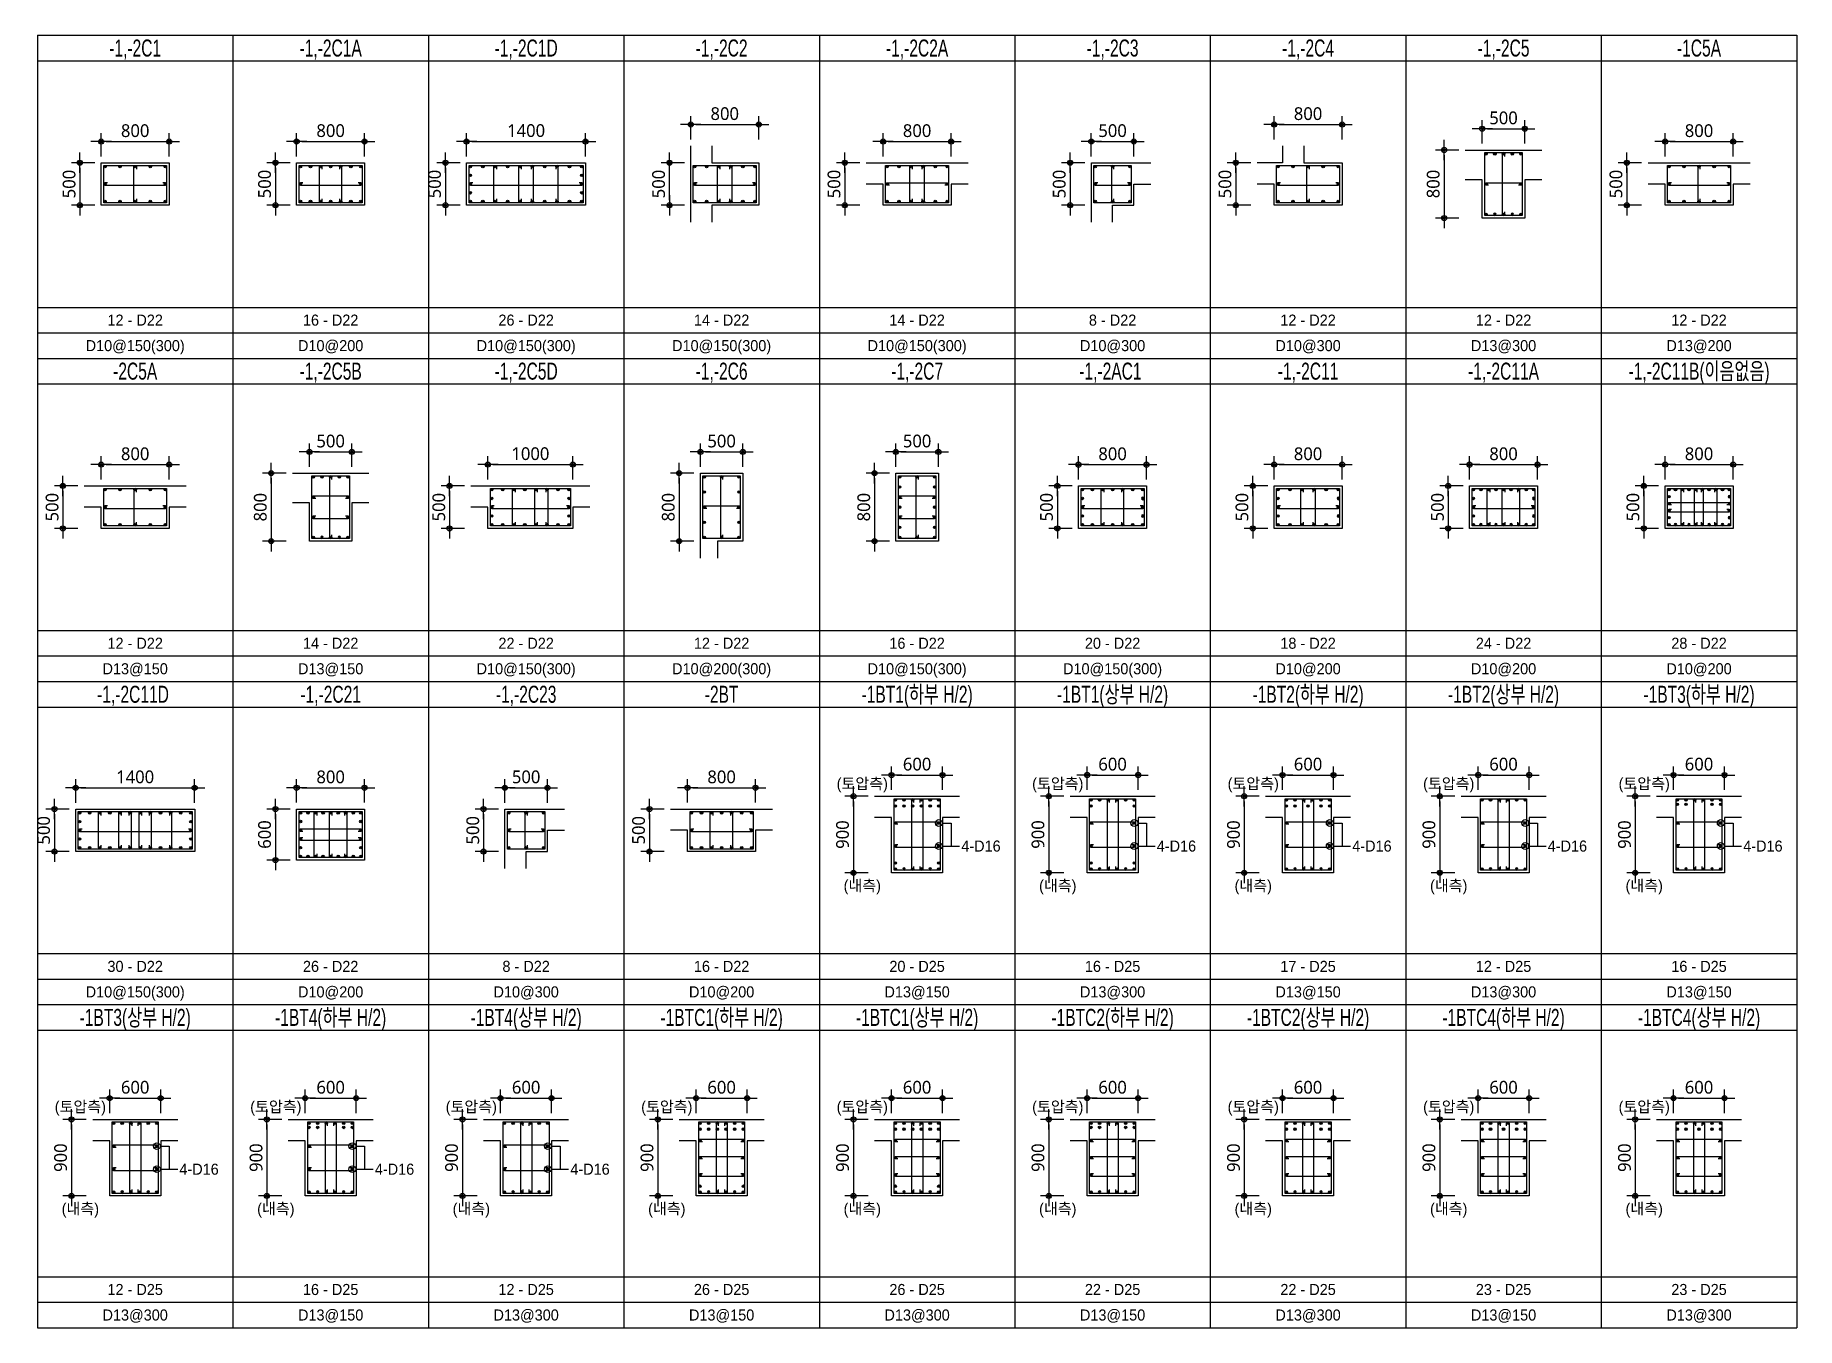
# Model space of a CAD drawing. Header units: millimetres. Extents: x 262481 to 2519995, y -394348 to 364571.
# Drawn here: x 485727 to 506453, y -262677 to -247477 of the extents above; entities that cross this region are included whole.
import ezdxf
from ezdxf.enums import TextEntityAlignment as Align

# ---------------------------------------------------------------- set-up
doc = ezdxf.new("R2010")
doc.units = ezdxf.units.MM
doc.header["$LTSCALE"] = 65
doc.layers.get('Defpoints').update_dxf_attribs({"color": 145})
for name, color, linetype in [('BAR', 2, 'Continuous'), ('BAR1', 3, 'Continuous'), ('DIM', 7, 'Continuous'), ('LINE', 7, 'Continuous'), ('기둥', 4, 'Continuous')]:
    doc.layers.add(name, color=color, linetype=linetype)
doc.layers.add('TEXT', color=3, linetype='Continuous', lineweight=9)
doc.styles.add('돋음', font='Dotum.ttf')
doc.styles.add('맑은고딕', font='malgun.ttf')
doc.dimstyles.new('DIM_30', dxfattribs={"dimscale": 30, "dimtxt": 3, "dimasz": 1.2, "dimexe": 2, "dimexo": 1.5, "dimgap": 1, "dimtad": 1, "dimdec": 0, "dimdsep": 46, "dimtxsty": '맑은고딕', "dimblk1": 'DIMDOT', "dimblk2": 'DIMDOT', "dimsah": 1, "dimcen": 1, "dimdle": 2, "dimclrd": 7, "dimclre": 7, "dimclrt": 3, "dimadec": 0, "dimazin": 0, "dimtfac": 1, "dimtdec": 0, "dimtix": 1, "dimtmove": 2, "dimatfit": 3, "dimldrblk": 'DIMDOT', "dimfxl": 0, "dimtolj": 1, "dimarcsym": 0})

# ---------------------------------------------------------------- blocks, each defined once
blk = doc.blocks.new('A$C74EF247C')
at = {"layer": 'LINE', "color": 7, "linetype": 'Continuous'}
for p, q in [((0, 0), (0, -3800)), ((0, 0), (2300, 0)), ((2300, 0), (2300, -3800)), ((0, -300), (2300, -300)), ((0, -3800), (2300, -3800))]:
    blk.add_line(p, q, dxfattribs=at)
at = {"layer": 'LINE', "color": 4, "linetype": 'Continuous'}
for p, q in [((0, -3200), (2300, -3200)), ((0, -3500), (2300, -3500))]:
    blk.add_line(p, q, dxfattribs=at)
blk = doc.blocks.new('DIMDOT')
at = {"layer": 'DIM', "linetype": 'Continuous'}
blk.add_line((-2, 0), (2, 0), dxfattribs=at)
for radius in [0.5, 0.25]:
    blk.add_circle((0, 0), radius, dxfattribs=at)
blk = doc.blocks.new('*D88')
at = {"layer": 'Defpoints', "color": 0, "transparency": 16777216}
for p in [(532530, -127319), (532280, -127819), (532530, -127819)]:
    blk.add_point(p, dxfattribs=at)
at = {"layer": 'DIM', "color": 7, "lineweight": -2, "transparency": 16777216}
for p, q in [((532455, -127319), (532180, -127319)), ((532280, -127379), (532280, -127759)), ((532455, -127819), (532180, -127819))]:
    blk.add_line(p, q, dxfattribs=at)
at = {"layer": 'DIM', "color": 7, "lineweight": -2, "transparency": 16777216, "xscale": 60, "yscale": 60, "zscale": 60}
for p, rotation in [((532280, -127319), 90), ((532280, -127819), 270)]:
    blk.add_blockref('DIMDOT', p, dxfattribs=dict(at, rotation=rotation))
at = {"layer": 'DIM', "color": 3, "transparency": 16777216, "insert": (532153, -127569), "char_height": 150, "attachment_point": 5, "rotation": 90, "style": '맑은고딕'}
blk.add_mtext('\\A1;500', dxfattribs=at)
blk = doc.blocks.new('*D89')
at = {"layer": 'Defpoints', "color": 0, "transparency": 16777216}
for p in [(533330, -127069), (532530, -127319), (533330, -127319)]:
    blk.add_point(p, dxfattribs=at)
at = {"layer": 'DIM', "color": 7, "lineweight": -2, "transparency": 16777216}
for p, q in [((532530, -127244), (532530, -126969)), ((533330, -127244), (533330, -126969)), ((532590, -127069), (533270, -127069))]:
    blk.add_line(p, q, dxfattribs=at)
at = {"layer": 'DIM', "color": 7, "lineweight": -2, "transparency": 16777216, "xscale": 60, "yscale": 60, "zscale": 60, "rotation": 180}
blk.add_blockref('DIMDOT', (532530, -127069), dxfattribs=at)
at = {"layer": 'DIM', "color": 7, "lineweight": -2, "transparency": 16777216, "xscale": 60, "yscale": 60, "zscale": 60}
blk.add_blockref('DIMDOT', (533330, -127069), dxfattribs=at)
at = {"layer": 'DIM', "color": 3, "transparency": 16777216, "insert": (532930, -126942), "char_height": 150, "attachment_point": 5, "style": '맑은고딕'}
blk.add_mtext('\\A1;800', dxfattribs=at)
blk = doc.blocks.new('ST')
at = {"layer": 'BAR'}
blk.add_circle((0, 0), 14.5, dxfattribs=at)
blk = doc.blocks.new('A$C08B0344F')
at = {"layer": 'BAR'}
blk.add_hatch(color=256, dxfattribs=at).paths.add_polyline_path([(14.5, 0, 1), (-14.5, 0, 1)])
at = {"layer": 'BAR', "rotation": 270}
blk.add_blockref('ST', (0, 0), dxfattribs=at)
blk = doc.blocks.new('*D100')
at = {"layer": 'Defpoints', "color": 0, "transparency": 16777216}
for p in [(534830, -121191), (534580, -121691), (534830, -121691)]:
    blk.add_point(p, dxfattribs=at)
at = {"layer": 'DIM', "color": 7, "lineweight": -2, "transparency": 16777216}
for p, q in [((534755, -121191), (534480, -121191)), ((534580, -121251), (534580, -121631)), ((534755, -121691), (534480, -121691))]:
    blk.add_line(p, q, dxfattribs=at)
at = {"layer": 'DIM', "color": 7, "lineweight": -2, "transparency": 16777216, "xscale": 60, "yscale": 60, "zscale": 60}
for p, rotation in [((534580, -121191), 90), ((534580, -121691), 270)]:
    blk.add_blockref('DIMDOT', p, dxfattribs=dict(at, rotation=rotation))
at = {"layer": 'DIM', "color": 3, "transparency": 16777216, "insert": (534453, -121441), "char_height": 150, "attachment_point": 5, "rotation": 90, "style": '맑은고딕'}
blk.add_mtext('\\A1;500', dxfattribs=at)
blk = doc.blocks.new('*D101')
at = {"layer": 'Defpoints', "color": 0, "transparency": 16777216}
for p in [(535630, -120941), (534830, -121191), (535630, -121191)]:
    blk.add_point(p, dxfattribs=at)
at = {"layer": 'DIM', "color": 7, "lineweight": -2, "transparency": 16777216}
for p, q in [((534830, -121116), (534830, -120841)), ((534890, -120941), (535570, -120941)), ((535630, -121116), (535630, -120841))]:
    blk.add_line(p, q, dxfattribs=at)
at = {"layer": 'DIM', "color": 7, "lineweight": -2, "transparency": 16777216, "xscale": 60, "yscale": 60, "zscale": 60, "rotation": 180}
blk.add_blockref('DIMDOT', (534830, -120941), dxfattribs=at)
at = {"layer": 'DIM', "color": 7, "lineweight": -2, "transparency": 16777216, "xscale": 60, "yscale": 60, "zscale": 60}
blk.add_blockref('DIMDOT', (535630, -120941), dxfattribs=at)
at = {"layer": 'DIM', "color": 3, "transparency": 16777216, "insert": (535230, -120814), "char_height": 150, "attachment_point": 5, "style": '맑은고딕'}
blk.add_mtext('\\A1;800', dxfattribs=at)
blk = doc.blocks.new('*D117')
at = {"layer": 'Defpoints', "color": 0, "transparency": 16777216}
for p in [(536830, -127319), (536580, -127819), (536830, -127819)]:
    blk.add_point(p, dxfattribs=at)
at = {"layer": 'DIM', "color": 7, "lineweight": -2, "transparency": 16777216}
for p, q in [((536755, -127319), (536480, -127319)), ((536580, -127379), (536580, -127759)), ((536755, -127819), (536480, -127819))]:
    blk.add_line(p, q, dxfattribs=at)
at = {"layer": 'DIM', "color": 7, "lineweight": -2, "transparency": 16777216, "xscale": 60, "yscale": 60, "zscale": 60}
for p, rotation in [((536580, -127319), 90), ((536580, -127819), 270)]:
    blk.add_blockref('DIMDOT', p, dxfattribs=dict(at, rotation=rotation))
at = {"layer": 'DIM', "color": 3, "transparency": 16777216, "insert": (536453, -127569), "char_height": 150, "attachment_point": 5, "rotation": 90, "style": '맑은고딕'}
blk.add_mtext('\\A1;500', dxfattribs=at)
blk = doc.blocks.new('*D118')
at = {"layer": 'Defpoints', "color": 0, "transparency": 16777216}
for p in [(538230, -127069), (536830, -127319), (538230, -127319)]:
    blk.add_point(p, dxfattribs=at)
at = {"layer": 'DIM', "color": 7, "lineweight": -2, "transparency": 16777216}
for p, q in [((536830, -127244), (536830, -126969)), ((538230, -127244), (538230, -126969)), ((536890, -127069), (538170, -127069))]:
    blk.add_line(p, q, dxfattribs=at)
at = {"layer": 'DIM', "color": 7, "lineweight": -2, "transparency": 16777216, "xscale": 60, "yscale": 60, "zscale": 60, "rotation": 180}
blk.add_blockref('DIMDOT', (536830, -127069), dxfattribs=at)
at = {"layer": 'DIM', "color": 7, "lineweight": -2, "transparency": 16777216, "xscale": 60, "yscale": 60, "zscale": 60}
blk.add_blockref('DIMDOT', (538230, -127069), dxfattribs=at)
at = {"layer": 'DIM', "color": 3, "transparency": 16777216, "insert": (537530, -126941), "char_height": 150, "attachment_point": 5, "style": '맑은고딕'}
blk.add_mtext('\\A1;1400', dxfattribs=at)
blk = doc.blocks.new('*D90')
at = {"layer": 'Defpoints', "color": 0, "transparency": 16777216}
for p in [(540267, -120741), (539467, -120991), (540267, -120991)]:
    blk.add_point(p, dxfattribs=at)
at = {"layer": 'DIM', "color": 7, "lineweight": -2, "transparency": 16777216}
for p, q in [((539467, -120916), (539467, -120641)), ((539527, -120741), (540207, -120741)), ((540267, -120916), (540267, -120641))]:
    blk.add_line(p, q, dxfattribs=at)
at = {"layer": 'DIM', "color": 7, "lineweight": -2, "transparency": 16777216, "xscale": 60, "yscale": 60, "zscale": 60, "rotation": 180}
blk.add_blockref('DIMDOT', (539467, -120741), dxfattribs=at)
at = {"layer": 'DIM', "color": 7, "lineweight": -2, "transparency": 16777216, "xscale": 60, "yscale": 60, "zscale": 60}
blk.add_blockref('DIMDOT', (540267, -120741), dxfattribs=at)
at = {"layer": 'DIM', "color": 3, "transparency": 16777216, "insert": (539867, -120614), "char_height": 150, "attachment_point": 5, "style": '맑은고딕'}
blk.add_mtext('\\A1;800', dxfattribs=at)
blk = doc.blocks.new('*D91')
at = {"layer": 'Defpoints', "color": 0, "transparency": 16777216}
for p in [(539217, -121191), (539467, -121191), (539467, -121691)]:
    blk.add_point(p, dxfattribs=at)
at = {"layer": 'DIM', "color": 7, "lineweight": -2, "transparency": 16777216}
for p, q in [((539392, -121191), (539117, -121191)), ((539217, -121631), (539217, -121251)), ((539392, -121691), (539117, -121691))]:
    blk.add_line(p, q, dxfattribs=at)
at = {"layer": 'DIM', "color": 7, "lineweight": -2, "transparency": 16777216, "xscale": 60, "yscale": 60, "zscale": 60}
for p, rotation in [((539217, -121191), 90), ((539217, -121691), 270)]:
    blk.add_blockref('DIMDOT', p, dxfattribs=dict(at, rotation=rotation))
at = {"layer": 'DIM', "color": 3, "transparency": 16777216, "insert": (539089, -121441), "char_height": 150, "attachment_point": 5, "rotation": 90, "style": '맑은고딕'}
blk.add_mtext('\\A1;500', dxfattribs=at)
blk = doc.blocks.new('*D92')
at = {"layer": 'Defpoints', "color": 0, "transparency": 16777216}
for p in [(541530, -127319), (541280, -127819), (541530, -127819)]:
    blk.add_point(p, dxfattribs=at)
at = {"layer": 'DIM', "color": 7, "lineweight": -2, "transparency": 16777216}
for p, q in [((541455, -127319), (541180, -127319)), ((541280, -127379), (541280, -127759)), ((541455, -127819), (541180, -127819))]:
    blk.add_line(p, q, dxfattribs=at)
at = {"layer": 'DIM', "color": 7, "lineweight": -2, "transparency": 16777216, "xscale": 60, "yscale": 60, "zscale": 60}
for p, rotation in [((541280, -127319), 90), ((541280, -127819), 270)]:
    blk.add_blockref('DIMDOT', p, dxfattribs=dict(at, rotation=rotation))
at = {"layer": 'DIM', "color": 3, "transparency": 16777216, "insert": (541153, -127569), "char_height": 150, "attachment_point": 5, "rotation": 90, "style": '맑은고딕'}
blk.add_mtext('\\A1;500', dxfattribs=at)
blk = doc.blocks.new('*D93')
at = {"layer": 'Defpoints', "color": 0, "transparency": 16777216}
for p in [(542530, -127069), (541730, -127319), (542530, -127319)]:
    blk.add_point(p, dxfattribs=at)
at = {"layer": 'DIM', "color": 7, "lineweight": -2, "transparency": 16777216}
for p, q in [((541730, -127244), (541730, -126969)), ((542530, -127244), (542530, -126969)), ((541790, -127069), (542470, -127069))]:
    blk.add_line(p, q, dxfattribs=at)
at = {"layer": 'DIM', "color": 7, "lineweight": -2, "transparency": 16777216, "xscale": 60, "yscale": 60, "zscale": 60, "rotation": 180}
blk.add_blockref('DIMDOT', (541730, -127069), dxfattribs=at)
at = {"layer": 'DIM', "color": 7, "lineweight": -2, "transparency": 16777216, "xscale": 60, "yscale": 60, "zscale": 60}
blk.add_blockref('DIMDOT', (542530, -127069), dxfattribs=at)
at = {"layer": 'DIM', "color": 3, "transparency": 16777216, "insert": (542130, -126942), "char_height": 150, "attachment_point": 5, "style": '맑은고딕'}
blk.add_mtext('\\A1;800', dxfattribs=at)
blk = doc.blocks.new('*D94')
at = {"layer": 'Defpoints', "color": 0, "transparency": 16777216}
for p in [(544180, -121191), (543930, -121691), (544180, -121691)]:
    blk.add_point(p, dxfattribs=at)
at = {"layer": 'DIM', "color": 7, "lineweight": -2, "transparency": 16777216}
for p, q in [((544105, -121191), (543830, -121191)), ((543930, -121251), (543930, -121631)), ((544105, -121691), (543830, -121691))]:
    blk.add_line(p, q, dxfattribs=at)
at = {"layer": 'DIM', "color": 7, "lineweight": -2, "transparency": 16777216, "xscale": 60, "yscale": 60, "zscale": 60}
for p, rotation in [((543930, -121191), 90), ((543930, -121691), 270)]:
    blk.add_blockref('DIMDOT', p, dxfattribs=dict(at, rotation=rotation))
at = {"layer": 'DIM', "color": 3, "transparency": 16777216, "insert": (543803, -121441), "char_height": 150, "attachment_point": 5, "rotation": 90, "style": '맑은고딕'}
blk.add_mtext('\\A1;500', dxfattribs=at)
blk = doc.blocks.new('*D95')
at = {"layer": 'Defpoints', "color": 0, "transparency": 16777216}
for p in [(544680, -120941), (544180, -121191), (544680, -121191)]:
    blk.add_point(p, dxfattribs=at)
at = {"layer": 'DIM', "color": 7, "lineweight": -2, "transparency": 16777216}
for p, q in [((544180, -121116), (544180, -120841)), ((544240, -120941), (544620, -120941)), ((544680, -121116), (544680, -120841))]:
    blk.add_line(p, q, dxfattribs=at)
at = {"layer": 'DIM', "color": 7, "lineweight": -2, "transparency": 16777216, "xscale": 60, "yscale": 60, "zscale": 60, "rotation": 180}
blk.add_blockref('DIMDOT', (544180, -120941), dxfattribs=at)
at = {"layer": 'DIM', "color": 7, "lineweight": -2, "transparency": 16777216, "xscale": 60, "yscale": 60, "zscale": 60}
blk.add_blockref('DIMDOT', (544680, -120941), dxfattribs=at)
at = {"layer": 'DIM', "color": 3, "transparency": 16777216, "insert": (544430, -120814), "char_height": 150, "attachment_point": 5, "style": '맑은고딕'}
blk.add_mtext('\\A1;500', dxfattribs=at)
blk = doc.blocks.new('*D96')
at = {"layer": 'Defpoints', "color": 0, "transparency": 16777216}
for p in [(546130, -127319), (545880, -127819), (546130, -127819)]:
    blk.add_point(p, dxfattribs=at)
at = {"layer": 'DIM', "color": 7, "lineweight": -2, "transparency": 16777216}
for p, q in [((546055, -127319), (545780, -127319)), ((545880, -127379), (545880, -127759)), ((546055, -127819), (545780, -127819))]:
    blk.add_line(p, q, dxfattribs=at)
at = {"layer": 'DIM', "color": 7, "lineweight": -2, "transparency": 16777216, "xscale": 60, "yscale": 60, "zscale": 60}
for p, rotation in [((545880, -127319), 90), ((545880, -127819), 270)]:
    blk.add_blockref('DIMDOT', p, dxfattribs=dict(at, rotation=rotation))
at = {"layer": 'DIM', "color": 3, "transparency": 16777216, "insert": (545753, -127569), "char_height": 150, "attachment_point": 5, "rotation": 90, "style": '맑은고딕'}
blk.add_mtext('\\A1;500', dxfattribs=at)
blk = doc.blocks.new('*D97')
at = {"layer": 'Defpoints', "color": 0, "transparency": 16777216}
for p in [(547130, -126869), (546330, -127119), (547130, -127119)]:
    blk.add_point(p, dxfattribs=at)
at = {"layer": 'DIM', "color": 7, "lineweight": -2, "transparency": 16777216}
for p, q in [((546330, -127044), (546330, -126769)), ((547130, -127044), (547130, -126769)), ((546390, -126869), (547070, -126869))]:
    blk.add_line(p, q, dxfattribs=at)
at = {"layer": 'DIM', "color": 7, "lineweight": -2, "transparency": 16777216, "xscale": 60, "yscale": 60, "zscale": 60, "rotation": 180}
blk.add_blockref('DIMDOT', (546330, -126869), dxfattribs=at)
at = {"layer": 'DIM', "color": 7, "lineweight": -2, "transparency": 16777216, "xscale": 60, "yscale": 60, "zscale": 60}
blk.add_blockref('DIMDOT', (547130, -126869), dxfattribs=at)
at = {"layer": 'DIM', "color": 3, "transparency": 16777216, "insert": (546730, -126742), "char_height": 150, "attachment_point": 5, "style": '맑은고딕'}
blk.add_mtext('\\A1;800', dxfattribs=at)
blk = doc.blocks.new('*D98')
at = {"layer": 'Defpoints', "color": 0, "transparency": 16777216}
for p in [(548580, -121041), (548330, -121841), (548580, -121841)]:
    blk.add_point(p, dxfattribs=at)
at = {"layer": 'DIM', "color": 7, "lineweight": -2, "transparency": 16777216}
for p, q in [((548505, -121041), (548230, -121041)), ((548330, -121101), (548330, -121781)), ((548505, -121841), (548230, -121841))]:
    blk.add_line(p, q, dxfattribs=at)
at = {"layer": 'DIM', "color": 7, "lineweight": -2, "transparency": 16777216, "xscale": 60, "yscale": 60, "zscale": 60}
for p, rotation in [((548330, -121041), 90), ((548330, -121841), 270)]:
    blk.add_blockref('DIMDOT', p, dxfattribs=dict(at, rotation=rotation))
at = {"layer": 'DIM', "color": 3, "transparency": 16777216, "insert": (548203, -121441), "char_height": 150, "attachment_point": 5, "rotation": 90, "style": '맑은고딕'}
blk.add_mtext('\\A1;800', dxfattribs=at)
blk = doc.blocks.new('*D99')
at = {"layer": 'Defpoints', "color": 0, "transparency": 16777216}
for p in [(549280, -120791), (548780, -121041), (549280, -121041)]:
    blk.add_point(p, dxfattribs=at)
at = {"layer": 'DIM', "color": 7, "lineweight": -2, "transparency": 16777216}
for p, q in [((548780, -120966), (548780, -120691)), ((548840, -120791), (549220, -120791)), ((549280, -120966), (549280, -120691))]:
    blk.add_line(p, q, dxfattribs=at)
at = {"layer": 'DIM', "color": 7, "lineweight": -2, "transparency": 16777216, "xscale": 60, "yscale": 60, "zscale": 60, "rotation": 180}
blk.add_blockref('DIMDOT', (548780, -120791), dxfattribs=at)
at = {"layer": 'DIM', "color": 7, "lineweight": -2, "transparency": 16777216, "xscale": 60, "yscale": 60, "zscale": 60}
blk.add_blockref('DIMDOT', (549280, -120791), dxfattribs=at)
at = {"layer": 'DIM', "color": 3, "transparency": 16777216, "insert": (549030, -120664), "char_height": 150, "attachment_point": 5, "style": '맑은고딕'}
blk.add_mtext('\\A1;500', dxfattribs=at)
blk = doc.blocks.new('*D102')
at = {"layer": 'Defpoints', "color": 0, "transparency": 16777216}
for p in [(550730, -127319), (550480, -127819), (550730, -127819)]:
    blk.add_point(p, dxfattribs=at)
at = {"layer": 'DIM', "color": 7, "lineweight": -2, "transparency": 16777216}
for p, q in [((550655, -127319), (550380, -127319)), ((550480, -127379), (550480, -127759)), ((550655, -127819), (550380, -127819))]:
    blk.add_line(p, q, dxfattribs=at)
at = {"layer": 'DIM', "color": 7, "lineweight": -2, "transparency": 16777216, "xscale": 60, "yscale": 60, "zscale": 60}
for p, rotation in [((550480, -127319), 90), ((550480, -127819), 270)]:
    blk.add_blockref('DIMDOT', p, dxfattribs=dict(at, rotation=rotation))
at = {"layer": 'DIM', "color": 3, "transparency": 16777216, "insert": (550353, -127569), "char_height": 150, "attachment_point": 5, "rotation": 90, "style": '맑은고딕'}
blk.add_mtext('\\A1;500', dxfattribs=at)
blk = doc.blocks.new('*D103')
at = {"layer": 'Defpoints', "color": 0, "transparency": 16777216}
for p in [(551730, -127069), (550930, -127319), (551730, -127319)]:
    blk.add_point(p, dxfattribs=at)
at = {"layer": 'DIM', "color": 7, "lineweight": -2, "transparency": 16777216}
for p, q in [((550930, -127244), (550930, -126969)), ((551730, -127244), (551730, -126969)), ((550990, -127069), (551670, -127069))]:
    blk.add_line(p, q, dxfattribs=at)
at = {"layer": 'DIM', "color": 7, "lineweight": -2, "transparency": 16777216, "xscale": 60, "yscale": 60, "zscale": 60, "rotation": 180}
blk.add_blockref('DIMDOT', (550930, -127069), dxfattribs=at)
at = {"layer": 'DIM', "color": 7, "lineweight": -2, "transparency": 16777216, "xscale": 60, "yscale": 60, "zscale": 60}
blk.add_blockref('DIMDOT', (551730, -127069), dxfattribs=at)
at = {"layer": 'DIM', "color": 3, "transparency": 16777216, "insert": (551330, -126942), "char_height": 150, "attachment_point": 5, "style": '맑은고딕'}
blk.add_mtext('\\A1;800', dxfattribs=at)
blk = doc.blocks.new('*D119')
at = {"layer": 'Defpoints', "color": 0, "transparency": 16777216}
for p in [(532330, -138489), (532080, -138989), (532330, -138989)]:
    blk.add_point(p, dxfattribs=at)
at = {"layer": 'DIM', "color": 7, "lineweight": -2, "transparency": 16777216}
for p, q in [((532255, -138489), (531980, -138489)), ((532080, -138549), (532080, -138929)), ((532255, -138989), (531980, -138989))]:
    blk.add_line(p, q, dxfattribs=at)
at = {"layer": 'DIM', "color": 7, "lineweight": -2, "transparency": 16777216, "xscale": 60, "yscale": 60, "zscale": 60}
for p, rotation in [((532080, -138489), 90), ((532080, -138989), 270)]:
    blk.add_blockref('DIMDOT', p, dxfattribs=dict(at, rotation=rotation))
at = {"layer": 'DIM', "color": 3, "transparency": 16777216, "insert": (531953, -138739), "char_height": 150, "attachment_point": 5, "rotation": 90, "style": '맑은고딕'}
blk.add_mtext('\\A1;500', dxfattribs=at)
blk = doc.blocks.new('*D120')
at = {"layer": 'Defpoints', "color": 0, "transparency": 16777216}
for p in [(533330, -138239), (532530, -138489), (533330, -138489)]:
    blk.add_point(p, dxfattribs=at)
at = {"layer": 'DIM', "color": 7, "lineweight": -2, "transparency": 16777216}
for p, q in [((532530, -138414), (532530, -138139)), ((532590, -138239), (533270, -138239)), ((533330, -138414), (533330, -138139))]:
    blk.add_line(p, q, dxfattribs=at)
at = {"layer": 'DIM', "color": 7, "lineweight": -2, "transparency": 16777216, "xscale": 60, "yscale": 60, "zscale": 60, "rotation": 180}
blk.add_blockref('DIMDOT', (532530, -138239), dxfattribs=at)
at = {"layer": 'DIM', "color": 7, "lineweight": -2, "transparency": 16777216, "xscale": 60, "yscale": 60, "zscale": 60}
blk.add_blockref('DIMDOT', (533330, -138239), dxfattribs=at)
at = {"layer": 'DIM', "color": 3, "transparency": 16777216, "insert": (532930, -138112), "char_height": 150, "attachment_point": 5, "style": '맑은고딕'}
blk.add_mtext('\\A1;800', dxfattribs=at)
blk = doc.blocks.new('*D121')
at = {"layer": 'Defpoints', "color": 0, "transparency": 16777216}
for p in [(534780, -133398), (534530, -134198), (534780, -134198)]:
    blk.add_point(p, dxfattribs=at)
at = {"layer": 'DIM', "color": 7, "lineweight": -2, "transparency": 16777216}
for p, q in [((534705, -133398), (534430, -133398)), ((534530, -133458), (534530, -134138)), ((534705, -134198), (534430, -134198))]:
    blk.add_line(p, q, dxfattribs=at)
at = {"layer": 'DIM', "color": 7, "lineweight": -2, "transparency": 16777216, "xscale": 60, "yscale": 60, "zscale": 60}
for p, rotation in [((534530, -133398), 90), ((534530, -134198), 270)]:
    blk.add_blockref('DIMDOT', p, dxfattribs=dict(at, rotation=rotation))
at = {"layer": 'DIM', "color": 3, "transparency": 16777216, "insert": (534403, -133798), "char_height": 150, "attachment_point": 5, "rotation": 90, "style": '맑은고딕'}
blk.add_mtext('\\A1;800', dxfattribs=at)
blk = doc.blocks.new('*D122')
at = {"layer": 'Defpoints', "color": 0, "transparency": 16777216}
for p in [(535480, -133148), (534980, -133398), (535480, -133398)]:
    blk.add_point(p, dxfattribs=at)
at = {"layer": 'DIM', "color": 7, "lineweight": -2, "transparency": 16777216}
for p, q in [((534980, -133323), (534980, -133048)), ((535480, -133323), (535480, -133048)), ((535040, -133148), (535420, -133148))]:
    blk.add_line(p, q, dxfattribs=at)
at = {"layer": 'DIM', "color": 7, "lineweight": -2, "transparency": 16777216, "xscale": 60, "yscale": 60, "zscale": 60, "rotation": 180}
blk.add_blockref('DIMDOT', (534980, -133148), dxfattribs=at)
at = {"layer": 'DIM', "color": 7, "lineweight": -2, "transparency": 16777216, "xscale": 60, "yscale": 60, "zscale": 60}
blk.add_blockref('DIMDOT', (535480, -133148), dxfattribs=at)
at = {"layer": 'DIM', "color": 3, "transparency": 16777216, "insert": (535230, -133021), "char_height": 150, "attachment_point": 5, "style": '맑은고딕'}
blk.add_mtext('\\A1;500', dxfattribs=at)
blk = doc.blocks.new('*D123')
at = {"layer": 'Defpoints', "color": 0, "transparency": 16777216}
for p in [(536880, -138489), (536630, -138989), (536880, -138989)]:
    blk.add_point(p, dxfattribs=at)
at = {"layer": 'DIM', "color": 7, "lineweight": -2, "transparency": 16777216}
for p, q in [((536805, -138489), (536530, -138489)), ((536630, -138549), (536630, -138929)), ((536805, -138989), (536530, -138989))]:
    blk.add_line(p, q, dxfattribs=at)
at = {"layer": 'DIM', "color": 7, "lineweight": -2, "transparency": 16777216, "xscale": 60, "yscale": 60, "zscale": 60}
for p, rotation in [((536630, -138489), 90), ((536630, -138989), 270)]:
    blk.add_blockref('DIMDOT', p, dxfattribs=dict(at, rotation=rotation))
at = {"layer": 'DIM', "color": 3, "transparency": 16777216, "insert": (536503, -138739), "char_height": 150, "attachment_point": 5, "rotation": 90, "style": '맑은고딕'}
blk.add_mtext('\\A1;500', dxfattribs=at)
blk = doc.blocks.new('*D124')
at = {"layer": 'Defpoints', "color": 0, "transparency": 16777216}
for p in [(538080, -138239), (537080, -138489), (538080, -138489)]:
    blk.add_point(p, dxfattribs=at)
at = {"layer": 'DIM', "color": 7, "lineweight": -2, "transparency": 16777216}
for p, q in [((537080, -138414), (537080, -138139)), ((537140, -138239), (538020, -138239)), ((538080, -138414), (538080, -138139))]:
    blk.add_line(p, q, dxfattribs=at)
at = {"layer": 'DIM', "color": 7, "lineweight": -2, "transparency": 16777216, "xscale": 60, "yscale": 60, "zscale": 60, "rotation": 180}
blk.add_blockref('DIMDOT', (537080, -138239), dxfattribs=at)
at = {"layer": 'DIM', "color": 7, "lineweight": -2, "transparency": 16777216, "xscale": 60, "yscale": 60, "zscale": 60}
blk.add_blockref('DIMDOT', (538080, -138239), dxfattribs=at)
at = {"layer": 'DIM', "color": 3, "transparency": 16777216, "insert": (537580, -138111), "char_height": 150, "attachment_point": 5, "style": '맑은고딕'}
blk.add_mtext('\\A1;1000', dxfattribs=at)
blk = doc.blocks.new('*D125')
at = {"layer": 'Defpoints', "color": 0, "transparency": 16777216}
for p in [(539580, -133398), (539330, -134198), (539580, -134198)]:
    blk.add_point(p, dxfattribs=at)
at = {"layer": 'DIM', "color": 7, "lineweight": -2, "transparency": 16777216}
for p, q in [((539505, -133398), (539230, -133398)), ((539330, -133458), (539330, -134138)), ((539505, -134198), (539230, -134198))]:
    blk.add_line(p, q, dxfattribs=at)
at = {"layer": 'DIM', "color": 7, "lineweight": -2, "transparency": 16777216, "xscale": 60, "yscale": 60, "zscale": 60}
for p, rotation in [((539330, -133398), 90), ((539330, -134198), 270)]:
    blk.add_blockref('DIMDOT', p, dxfattribs=dict(at, rotation=rotation))
at = {"layer": 'DIM', "color": 3, "transparency": 16777216, "insert": (539203, -133798), "char_height": 150, "attachment_point": 5, "rotation": 90, "style": '맑은고딕'}
blk.add_mtext('\\A1;800', dxfattribs=at)
blk = doc.blocks.new('*D126')
at = {"layer": 'Defpoints', "color": 0, "transparency": 16777216}
for p in [(540080, -133148), (539580, -133398), (540080, -133398)]:
    blk.add_point(p, dxfattribs=at)
at = {"layer": 'DIM', "color": 7, "lineweight": -2, "transparency": 16777216}
for p, q in [((539580, -133323), (539580, -133048)), ((540080, -133323), (540080, -133048)), ((539640, -133148), (540020, -133148))]:
    blk.add_line(p, q, dxfattribs=at)
at = {"layer": 'DIM', "color": 7, "lineweight": -2, "transparency": 16777216, "xscale": 60, "yscale": 60, "zscale": 60, "rotation": 180}
blk.add_blockref('DIMDOT', (539580, -133148), dxfattribs=at)
at = {"layer": 'DIM', "color": 7, "lineweight": -2, "transparency": 16777216, "xscale": 60, "yscale": 60, "zscale": 60}
blk.add_blockref('DIMDOT', (540080, -133148), dxfattribs=at)
at = {"layer": 'DIM', "color": 3, "transparency": 16777216, "insert": (539830, -133021), "char_height": 150, "attachment_point": 5, "style": '맑은고딕'}
blk.add_mtext('\\A1;500', dxfattribs=at)
blk = doc.blocks.new('*D104')
at = {"layer": 'Defpoints', "color": 0, "transparency": 16777216}
for p in [(541880, -138339), (541630, -139139), (541880, -139139)]:
    blk.add_point(p, dxfattribs=at)
at = {"layer": 'DIM', "color": 7, "lineweight": -2, "transparency": 16777216}
for p, q in [((541805, -138339), (541530, -138339)), ((541630, -138399), (541630, -139079)), ((541805, -139139), (541530, -139139))]:
    blk.add_line(p, q, dxfattribs=at)
at = {"layer": 'DIM', "color": 7, "lineweight": -2, "transparency": 16777216, "xscale": 60, "yscale": 60, "zscale": 60}
for p, rotation in [((541630, -138339), 90), ((541630, -139139), 270)]:
    blk.add_blockref('DIMDOT', p, dxfattribs=dict(at, rotation=rotation))
at = {"layer": 'DIM', "color": 3, "transparency": 16777216, "insert": (541503, -138739), "char_height": 150, "attachment_point": 5, "rotation": 90, "style": '맑은고딕'}
blk.add_mtext('\\A1;800', dxfattribs=at)
blk = doc.blocks.new('*D105')
at = {"layer": 'Defpoints', "color": 0, "transparency": 16777216}
for p in [(542380, -138089), (541880, -138339), (542380, -138339)]:
    blk.add_point(p, dxfattribs=at)
at = {"layer": 'DIM', "color": 7, "lineweight": -2, "transparency": 16777216}
for p, q in [((541880, -138264), (541880, -137989)), ((542380, -138264), (542380, -137989)), ((541940, -138089), (542320, -138089))]:
    blk.add_line(p, q, dxfattribs=at)
at = {"layer": 'DIM', "color": 7, "lineweight": -2, "transparency": 16777216, "xscale": 60, "yscale": 60, "zscale": 60, "rotation": 180}
blk.add_blockref('DIMDOT', (541880, -138089), dxfattribs=at)
at = {"layer": 'DIM', "color": 7, "lineweight": -2, "transparency": 16777216, "xscale": 60, "yscale": 60, "zscale": 60}
blk.add_blockref('DIMDOT', (542380, -138089), dxfattribs=at)
at = {"layer": 'DIM', "color": 3, "transparency": 16777216, "insert": (542130, -137962), "char_height": 150, "attachment_point": 5, "style": '맑은고딕'}
blk.add_mtext('\\A1;500', dxfattribs=at)
blk = doc.blocks.new('*D106')
at = {"layer": 'Defpoints', "color": 0, "transparency": 16777216}
for p in [(544030, -133548), (543780, -134048), (544030, -134048)]:
    blk.add_point(p, dxfattribs=at)
at = {"layer": 'DIM', "color": 7, "lineweight": -2, "transparency": 16777216}
for p, q in [((543955, -133548), (543680, -133548)), ((543780, -133608), (543780, -133988)), ((543955, -134048), (543680, -134048))]:
    blk.add_line(p, q, dxfattribs=at)
at = {"layer": 'DIM', "color": 7, "lineweight": -2, "transparency": 16777216, "xscale": 60, "yscale": 60, "zscale": 60}
for p, rotation in [((543780, -133548), 90), ((543780, -134048), 270)]:
    blk.add_blockref('DIMDOT', p, dxfattribs=dict(at, rotation=rotation))
at = {"layer": 'DIM', "color": 3, "transparency": 16777216, "insert": (543653, -133798), "char_height": 150, "attachment_point": 5, "rotation": 90, "style": '맑은고딕'}
blk.add_mtext('\\A1;500', dxfattribs=at)
blk = doc.blocks.new('*D107')
at = {"layer": 'Defpoints', "color": 0, "transparency": 16777216}
for p in [(544830, -133298), (544030, -133548), (544830, -133548)]:
    blk.add_point(p, dxfattribs=at)
at = {"layer": 'DIM', "color": 7, "lineweight": -2, "transparency": 16777216}
for p, q in [((544030, -133473), (544030, -133198)), ((544830, -133473), (544830, -133198)), ((544090, -133298), (544770, -133298))]:
    blk.add_line(p, q, dxfattribs=at)
at = {"layer": 'DIM', "color": 7, "lineweight": -2, "transparency": 16777216, "xscale": 60, "yscale": 60, "zscale": 60, "rotation": 180}
blk.add_blockref('DIMDOT', (544030, -133298), dxfattribs=at)
at = {"layer": 'DIM', "color": 7, "lineweight": -2, "transparency": 16777216, "xscale": 60, "yscale": 60, "zscale": 60}
blk.add_blockref('DIMDOT', (544830, -133298), dxfattribs=at)
at = {"layer": 'DIM', "color": 3, "transparency": 16777216, "insert": (544430, -133171), "char_height": 150, "attachment_point": 5, "style": '맑은고딕'}
blk.add_mtext('\\A1;800', dxfattribs=at)
blk = doc.blocks.new('*D108')
at = {"layer": 'Defpoints', "color": 0, "transparency": 16777216}
for p in [(546330, -138489), (546080, -138989), (546330, -138989)]:
    blk.add_point(p, dxfattribs=at)
at = {"layer": 'DIM', "color": 7, "lineweight": -2, "transparency": 16777216}
for p, q in [((546255, -138489), (545980, -138489)), ((546080, -138549), (546080, -138929)), ((546255, -138989), (545980, -138989))]:
    blk.add_line(p, q, dxfattribs=at)
at = {"layer": 'DIM', "color": 7, "lineweight": -2, "transparency": 16777216, "xscale": 60, "yscale": 60, "zscale": 60}
for p, rotation in [((546080, -138489), 90), ((546080, -138989), 270)]:
    blk.add_blockref('DIMDOT', p, dxfattribs=dict(at, rotation=rotation))
at = {"layer": 'DIM', "color": 3, "transparency": 16777216, "insert": (545953, -138739), "char_height": 150, "attachment_point": 5, "rotation": 90, "style": '맑은고딕'}
blk.add_mtext('\\A1;500', dxfattribs=at)
blk = doc.blocks.new('*D109')
at = {"layer": 'Defpoints', "color": 0, "transparency": 16777216}
for p in [(547130, -138239), (546330, -138489), (547130, -138489)]:
    blk.add_point(p, dxfattribs=at)
at = {"layer": 'DIM', "color": 7, "lineweight": -2, "transparency": 16777216}
for p, q in [((546330, -138414), (546330, -138139)), ((546390, -138239), (547070, -138239)), ((547130, -138414), (547130, -138139))]:
    blk.add_line(p, q, dxfattribs=at)
at = {"layer": 'DIM', "color": 7, "lineweight": -2, "transparency": 16777216, "xscale": 60, "yscale": 60, "zscale": 60, "rotation": 180}
blk.add_blockref('DIMDOT', (546330, -138239), dxfattribs=at)
at = {"layer": 'DIM', "color": 7, "lineweight": -2, "transparency": 16777216, "xscale": 60, "yscale": 60, "zscale": 60}
blk.add_blockref('DIMDOT', (547130, -138239), dxfattribs=at)
at = {"layer": 'DIM', "color": 3, "transparency": 16777216, "insert": (546730, -138112), "char_height": 150, "attachment_point": 5, "style": '맑은고딕'}
blk.add_mtext('\\A1;800', dxfattribs=at)
blk = doc.blocks.new('*D110')
at = {"layer": 'Defpoints', "color": 0, "transparency": 16777216}
for p in [(548630, -133548), (548380, -134048), (548630, -134048)]:
    blk.add_point(p, dxfattribs=at)
at = {"layer": 'DIM', "color": 7, "lineweight": -2, "transparency": 16777216}
for p, q in [((548555, -133548), (548280, -133548)), ((548380, -133608), (548380, -133988)), ((548555, -134048), (548280, -134048))]:
    blk.add_line(p, q, dxfattribs=at)
at = {"layer": 'DIM', "color": 7, "lineweight": -2, "transparency": 16777216, "xscale": 60, "yscale": 60, "zscale": 60}
for p, rotation in [((548380, -133548), 90), ((548380, -134048), 270)]:
    blk.add_blockref('DIMDOT', p, dxfattribs=dict(at, rotation=rotation))
at = {"layer": 'DIM', "color": 3, "transparency": 16777216, "insert": (548253, -133798), "char_height": 150, "attachment_point": 5, "rotation": 90, "style": '맑은고딕'}
blk.add_mtext('\\A1;500', dxfattribs=at)
blk = doc.blocks.new('*D111')
at = {"layer": 'Defpoints', "color": 0, "transparency": 16777216}
for p in [(549430, -133298), (548630, -133548), (549430, -133548)]:
    blk.add_point(p, dxfattribs=at)
at = {"layer": 'DIM', "color": 7, "lineweight": -2, "transparency": 16777216}
for p, q in [((548630, -133473), (548630, -133198)), ((549430, -133473), (549430, -133198)), ((548690, -133298), (549370, -133298))]:
    blk.add_line(p, q, dxfattribs=at)
at = {"layer": 'DIM', "color": 7, "lineweight": -2, "transparency": 16777216, "xscale": 60, "yscale": 60, "zscale": 60, "rotation": 180}
blk.add_blockref('DIMDOT', (548630, -133298), dxfattribs=at)
at = {"layer": 'DIM', "color": 7, "lineweight": -2, "transparency": 16777216, "xscale": 60, "yscale": 60, "zscale": 60}
blk.add_blockref('DIMDOT', (549430, -133298), dxfattribs=at)
at = {"layer": 'DIM', "color": 3, "transparency": 16777216, "insert": (549030, -133171), "char_height": 150, "attachment_point": 5, "style": '맑은고딕'}
blk.add_mtext('\\A1;800', dxfattribs=at)
blk = doc.blocks.new('*D55')
at = {"layer": 'Defpoints', "color": 0, "transparency": 16777216}
for p in [(550930, -138489), (550680, -138989), (550930, -138989)]:
    blk.add_point(p, dxfattribs=at)
at = {"layer": 'DIM', "color": 7, "lineweight": -2, "transparency": 16777216}
for p, q in [((550855, -138489), (550580, -138489)), ((550680, -138549), (550680, -138929)), ((550855, -138989), (550580, -138989))]:
    blk.add_line(p, q, dxfattribs=at)
at = {"layer": 'DIM', "color": 7, "lineweight": -2, "transparency": 16777216, "xscale": 60, "yscale": 60, "zscale": 60}
for p, rotation in [((550680, -138489), 90), ((550680, -138989), 270)]:
    blk.add_blockref('DIMDOT', p, dxfattribs=dict(at, rotation=rotation))
at = {"layer": 'DIM', "color": 3, "transparency": 16777216, "insert": (550553, -138739), "char_height": 150, "attachment_point": 5, "rotation": 90, "style": '맑은고딕'}
blk.add_mtext('\\A1;500', dxfattribs=at)
blk = doc.blocks.new('*D56')
at = {"layer": 'Defpoints', "color": 0, "transparency": 16777216}
for p in [(551730, -138239), (550930, -138489), (551730, -138489)]:
    blk.add_point(p, dxfattribs=at)
at = {"layer": 'DIM', "color": 7, "lineweight": -2, "transparency": 16777216}
for p, q in [((550930, -138414), (550930, -138139)), ((550990, -138239), (551670, -138239)), ((551730, -138414), (551730, -138139))]:
    blk.add_line(p, q, dxfattribs=at)
at = {"layer": 'DIM', "color": 7, "lineweight": -2, "transparency": 16777216, "xscale": 60, "yscale": 60, "zscale": 60, "rotation": 180}
blk.add_blockref('DIMDOT', (550930, -138239), dxfattribs=at)
at = {"layer": 'DIM', "color": 7, "lineweight": -2, "transparency": 16777216, "xscale": 60, "yscale": 60, "zscale": 60}
blk.add_blockref('DIMDOT', (551730, -138239), dxfattribs=at)
at = {"layer": 'DIM', "color": 3, "transparency": 16777216, "insert": (551330, -138112), "char_height": 150, "attachment_point": 5, "style": '맑은고딕'}
blk.add_mtext('\\A1;800', dxfattribs=at)
blk = doc.blocks.new('*D127')
at = {"layer": 'Defpoints', "color": 0, "transparency": 16777216}
for p in [(532230, -145343), (531980, -145843), (532230, -145843)]:
    blk.add_point(p, dxfattribs=at)
at = {"layer": 'DIM', "color": 7, "lineweight": -2, "transparency": 16777216}
for p, q in [((532155, -145343), (531880, -145343)), ((531980, -145403), (531980, -145783)), ((532155, -145843), (531880, -145843))]:
    blk.add_line(p, q, dxfattribs=at)
at = {"layer": 'DIM', "color": 7, "lineweight": -2, "transparency": 16777216, "xscale": 60, "yscale": 60, "zscale": 60}
for p, rotation in [((531980, -145343), 90), ((531980, -145843), 270)]:
    blk.add_blockref('DIMDOT', p, dxfattribs=dict(at, rotation=rotation))
at = {"layer": 'DIM', "color": 3, "transparency": 16777216, "insert": (531853, -145593), "char_height": 150, "attachment_point": 5, "rotation": 90, "style": '맑은고딕'}
blk.add_mtext('\\A1;500', dxfattribs=at)
blk = doc.blocks.new('*D128')
at = {"layer": 'Defpoints', "color": 0, "transparency": 16777216}
for p in [(533630, -145093), (532230, -145343), (533630, -145343)]:
    blk.add_point(p, dxfattribs=at)
at = {"layer": 'DIM', "color": 7, "lineweight": -2, "transparency": 16777216}
for p, q in [((532230, -145268), (532230, -144993)), ((533630, -145268), (533630, -144993)), ((532290, -145093), (533570, -145093))]:
    blk.add_line(p, q, dxfattribs=at)
at = {"layer": 'DIM', "color": 7, "lineweight": -2, "transparency": 16777216, "xscale": 60, "yscale": 60, "zscale": 60, "rotation": 180}
blk.add_blockref('DIMDOT', (532230, -145093), dxfattribs=at)
at = {"layer": 'DIM', "color": 7, "lineweight": -2, "transparency": 16777216, "xscale": 60, "yscale": 60, "zscale": 60}
blk.add_blockref('DIMDOT', (533630, -145093), dxfattribs=at)
at = {"layer": 'DIM', "color": 3, "transparency": 16777216, "insert": (532930, -144965), "char_height": 150, "attachment_point": 5, "style": '맑은고딕'}
blk.add_mtext('\\A1;1400', dxfattribs=at)
blk = doc.blocks.new('*D129')
at = {"layer": 'Defpoints', "color": 0, "transparency": 16777216}
for p in [(534830, -140029), (534580, -140629), (534830, -140629)]:
    blk.add_point(p, dxfattribs=at)
at = {"layer": 'DIM', "color": 7, "lineweight": -2, "transparency": 16777216}
for p, q in [((534755, -140029), (534480, -140029)), ((534580, -140089), (534580, -140569)), ((534755, -140629), (534480, -140629))]:
    blk.add_line(p, q, dxfattribs=at)
at = {"layer": 'DIM', "color": 7, "lineweight": -2, "transparency": 16777216, "xscale": 60, "yscale": 60, "zscale": 60}
for p, rotation in [((534580, -140029), 90), ((534580, -140629), 270)]:
    blk.add_blockref('DIMDOT', p, dxfattribs=dict(at, rotation=rotation))
at = {"layer": 'DIM', "color": 3, "transparency": 16777216, "insert": (534453, -140329), "char_height": 150, "attachment_point": 5, "rotation": 90, "style": '맑은고딕'}
blk.add_mtext('\\A1;600', dxfattribs=at)
blk = doc.blocks.new('*D130')
at = {"layer": 'Defpoints', "color": 0, "transparency": 16777216}
for p in [(535630, -139779), (534830, -140029), (535630, -140029)]:
    blk.add_point(p, dxfattribs=at)
at = {"layer": 'DIM', "color": 7, "lineweight": -2, "transparency": 16777216}
for p, q in [((534830, -139954), (534830, -139679)), ((535630, -139954), (535630, -139679)), ((534890, -139779), (535570, -139779))]:
    blk.add_line(p, q, dxfattribs=at)
at = {"layer": 'DIM', "color": 7, "lineweight": -2, "transparency": 16777216, "xscale": 60, "yscale": 60, "zscale": 60, "rotation": 180}
blk.add_blockref('DIMDOT', (534830, -139779), dxfattribs=at)
at = {"layer": 'DIM', "color": 7, "lineweight": -2, "transparency": 16777216, "xscale": 60, "yscale": 60, "zscale": 60}
blk.add_blockref('DIMDOT', (535630, -139779), dxfattribs=at)
at = {"layer": 'DIM', "color": 3, "transparency": 16777216, "insert": (535230, -139652), "char_height": 150, "attachment_point": 5, "style": '맑은고딕'}
blk.add_mtext('\\A1;800', dxfattribs=at)
blk = doc.blocks.new('*D57')
at = {"layer": 'Defpoints', "color": 0, "transparency": 16777216}
for p in [(537280, -145343), (537030, -145843), (537280, -145843)]:
    blk.add_point(p, dxfattribs=at)
at = {"layer": 'DIM', "color": 7, "lineweight": -2, "transparency": 16777216}
for p, q in [((537205, -145343), (536930, -145343)), ((537030, -145403), (537030, -145783)), ((537205, -145843), (536930, -145843))]:
    blk.add_line(p, q, dxfattribs=at)
at = {"layer": 'DIM', "color": 7, "lineweight": -2, "transparency": 16777216, "xscale": 60, "yscale": 60, "zscale": 60}
for p, rotation in [((537030, -145343), 90), ((537030, -145843), 270)]:
    blk.add_blockref('DIMDOT', p, dxfattribs=dict(at, rotation=rotation))
at = {"layer": 'DIM', "color": 3, "transparency": 16777216, "insert": (536903, -145593), "char_height": 150, "attachment_point": 5, "rotation": 90, "style": '맑은고딕'}
blk.add_mtext('\\A1;500', dxfattribs=at)
blk = doc.blocks.new('*D58')
at = {"layer": 'Defpoints', "color": 0, "transparency": 16777216}
for p in [(537780, -145093), (537280, -145343), (537780, -145343)]:
    blk.add_point(p, dxfattribs=at)
at = {"layer": 'DIM', "color": 7, "lineweight": -2, "transparency": 16777216}
for p, q in [((537280, -145268), (537280, -144993)), ((537780, -145268), (537780, -144993)), ((537340, -145093), (537720, -145093))]:
    blk.add_line(p, q, dxfattribs=at)
at = {"layer": 'DIM', "color": 7, "lineweight": -2, "transparency": 16777216, "xscale": 60, "yscale": 60, "zscale": 60, "rotation": 180}
blk.add_blockref('DIMDOT', (537280, -145093), dxfattribs=at)
at = {"layer": 'DIM', "color": 7, "lineweight": -2, "transparency": 16777216, "xscale": 60, "yscale": 60, "zscale": 60}
blk.add_blockref('DIMDOT', (537780, -145093), dxfattribs=at)
at = {"layer": 'DIM', "color": 3, "transparency": 16777216, "insert": (537530, -144965), "char_height": 150, "attachment_point": 5, "style": '맑은고딕'}
blk.add_mtext('\\A1;500', dxfattribs=at)
blk = doc.blocks.new('*D131')
at = {"layer": 'Defpoints', "color": 0, "transparency": 16777216}
for p in [(539230, -140029), (538980, -140529), (539230, -140529)]:
    blk.add_point(p, dxfattribs=at)
at = {"layer": 'DIM', "color": 7, "lineweight": -2, "transparency": 16777216}
for p, q in [((539155, -140029), (538880, -140029)), ((538980, -140089), (538980, -140469)), ((539155, -140529), (538880, -140529))]:
    blk.add_line(p, q, dxfattribs=at)
at = {"layer": 'DIM', "color": 7, "lineweight": -2, "transparency": 16777216, "xscale": 60, "yscale": 60, "zscale": 60}
for p, rotation in [((538980, -140029), 90), ((538980, -140529), 270)]:
    blk.add_blockref('DIMDOT', p, dxfattribs=dict(at, rotation=rotation))
at = {"layer": 'DIM', "color": 3, "transparency": 16777216, "insert": (538853, -140279), "char_height": 150, "attachment_point": 5, "rotation": 90, "style": '맑은고딕'}
blk.add_mtext('\\A1;500', dxfattribs=at)
blk = doc.blocks.new('*D132')
at = {"layer": 'Defpoints', "color": 0, "transparency": 16777216}
for p in [(540230, -139779), (539430, -140029), (540230, -140029)]:
    blk.add_point(p, dxfattribs=at)
at = {"layer": 'DIM', "color": 7, "lineweight": -2, "transparency": 16777216}
for p, q in [((539430, -139954), (539430, -139679)), ((540230, -139954), (540230, -139679)), ((539490, -139779), (540170, -139779))]:
    blk.add_line(p, q, dxfattribs=at)
at = {"layer": 'DIM', "color": 7, "lineweight": -2, "transparency": 16777216, "xscale": 60, "yscale": 60, "zscale": 60, "rotation": 180}
blk.add_blockref('DIMDOT', (539430, -139779), dxfattribs=at)
at = {"layer": 'DIM', "color": 7, "lineweight": -2, "transparency": 16777216, "xscale": 60, "yscale": 60, "zscale": 60}
blk.add_blockref('DIMDOT', (540230, -139779), dxfattribs=at)
at = {"layer": 'DIM', "color": 3, "transparency": 16777216, "insert": (539830, -139652), "char_height": 150, "attachment_point": 5, "style": '맑은고딕'}
blk.add_mtext('\\A1;800', dxfattribs=at)
blk = doc.blocks.new('*D51')
at = {"layer": 'Defpoints', "color": 0, "transparency": 16777216}
for p in [(541630, -145193), (541380, -146093), (541630, -146093)]:
    blk.add_point(p, dxfattribs=at)
at = {"layer": 'DIM', "color": 7, "lineweight": -2, "transparency": 16777216}
for p, q in [((541555, -145193), (541280, -145193)), ((541380, -145253), (541380, -146033)), ((541555, -146093), (541280, -146093))]:
    blk.add_line(p, q, dxfattribs=at)
at = {"layer": 'DIM', "color": 7, "lineweight": -2, "transparency": 16777216, "xscale": 60, "yscale": 60, "zscale": 60}
for p, rotation in [((541380, -145193), 90), ((541380, -146093), 270)]:
    blk.add_blockref('DIMDOT', p, dxfattribs=dict(at, rotation=rotation))
at = {"layer": 'DIM', "color": 3, "transparency": 16777216, "insert": (541253, -145643), "char_height": 150, "attachment_point": 5, "rotation": 90, "style": '맑은고딕'}
blk.add_mtext('\\A1;900', dxfattribs=at)
blk = doc.blocks.new('*D52')
at = {"layer": 'Defpoints', "color": 0, "transparency": 16777216}
for p in [(542430, -144943), (541830, -145193), (542430, -145193)]:
    blk.add_point(p, dxfattribs=at)
at = {"layer": 'DIM', "color": 7, "lineweight": -2, "transparency": 16777216}
for p, q in [((541830, -145118), (541830, -144843)), ((542430, -145118), (542430, -144843)), ((541890, -144943), (542370, -144943))]:
    blk.add_line(p, q, dxfattribs=at)
at = {"layer": 'DIM', "color": 7, "lineweight": -2, "transparency": 16777216, "xscale": 60, "yscale": 60, "zscale": 60, "rotation": 180}
blk.add_blockref('DIMDOT', (541830, -144943), dxfattribs=at)
at = {"layer": 'DIM', "color": 7, "lineweight": -2, "transparency": 16777216, "xscale": 60, "yscale": 60, "zscale": 60}
blk.add_blockref('DIMDOT', (542430, -144943), dxfattribs=at)
at = {"layer": 'DIM', "color": 3, "transparency": 16777216, "insert": (542130, -144815), "char_height": 150, "attachment_point": 5, "style": '맑은고딕'}
blk.add_mtext('\\A1;600', dxfattribs=at)
blk = doc.blocks.new('*D49')
at = {"layer": 'Defpoints', "color": 0, "transparency": 16777216}
for p in [(543930, -139879), (543680, -140779), (543930, -140779)]:
    blk.add_point(p, dxfattribs=at)
at = {"layer": 'DIM', "color": 7, "lineweight": -2, "transparency": 16777216}
for p, q in [((543855, -139879), (543580, -139879)), ((543680, -139939), (543680, -140719)), ((543855, -140779), (543580, -140779))]:
    blk.add_line(p, q, dxfattribs=at)
at = {"layer": 'DIM', "color": 7, "lineweight": -2, "transparency": 16777216, "xscale": 60, "yscale": 60, "zscale": 60}
for p, rotation in [((543680, -139879), 90), ((543680, -140779), 270)]:
    blk.add_blockref('DIMDOT', p, dxfattribs=dict(at, rotation=rotation))
at = {"layer": 'DIM', "color": 3, "transparency": 16777216, "insert": (543553, -140329), "char_height": 150, "attachment_point": 5, "rotation": 90, "style": '맑은고딕'}
blk.add_mtext('\\A1;900', dxfattribs=at)
blk = doc.blocks.new('*D50')
at = {"layer": 'Defpoints', "color": 0, "transparency": 16777216}
for p in [(544730, -139629), (544130, -139879), (544730, -139879)]:
    blk.add_point(p, dxfattribs=at)
at = {"layer": 'DIM', "color": 7, "lineweight": -2, "transparency": 16777216}
for p, q in [((544130, -139804), (544130, -139529)), ((544190, -139629), (544670, -139629)), ((544730, -139804), (544730, -139529))]:
    blk.add_line(p, q, dxfattribs=at)
at = {"layer": 'DIM', "color": 7, "lineweight": -2, "transparency": 16777216, "xscale": 60, "yscale": 60, "zscale": 60, "rotation": 180}
blk.add_blockref('DIMDOT', (544130, -139629), dxfattribs=at)
at = {"layer": 'DIM', "color": 7, "lineweight": -2, "transparency": 16777216, "xscale": 60, "yscale": 60, "zscale": 60}
blk.add_blockref('DIMDOT', (544730, -139629), dxfattribs=at)
at = {"layer": 'DIM', "color": 3, "transparency": 16777216, "insert": (544430, -139502), "char_height": 150, "attachment_point": 5, "style": '맑은고딕'}
blk.add_mtext('\\A1;600', dxfattribs=at)
blk = doc.blocks.new('*D65')
at = {"layer": 'Defpoints', "color": 0, "transparency": 16777216}
for p in [(546230, -145193), (545980, -146093), (546230, -146093)]:
    blk.add_point(p, dxfattribs=at)
at = {"layer": 'DIM', "color": 7, "lineweight": -2, "transparency": 16777216}
for p, q in [((546155, -145193), (545880, -145193)), ((545980, -145253), (545980, -146033)), ((546155, -146093), (545880, -146093))]:
    blk.add_line(p, q, dxfattribs=at)
at = {"layer": 'DIM', "color": 7, "lineweight": -2, "transparency": 16777216, "xscale": 60, "yscale": 60, "zscale": 60}
for p, rotation in [((545980, -145193), 90), ((545980, -146093), 270)]:
    blk.add_blockref('DIMDOT', p, dxfattribs=dict(at, rotation=rotation))
at = {"layer": 'DIM', "color": 3, "transparency": 16777216, "insert": (545853, -145643), "char_height": 150, "attachment_point": 5, "rotation": 90, "style": '맑은고딕'}
blk.add_mtext('\\A1;900', dxfattribs=at)
blk = doc.blocks.new('*D66')
at = {"layer": 'Defpoints', "color": 0, "transparency": 16777216}
for p in [(547030, -144943), (546430, -145193), (547030, -145193)]:
    blk.add_point(p, dxfattribs=at)
at = {"layer": 'DIM', "color": 7, "lineweight": -2, "transparency": 16777216}
for p, q in [((546430, -145118), (546430, -144843)), ((547030, -145118), (547030, -144843)), ((546490, -144943), (546970, -144943))]:
    blk.add_line(p, q, dxfattribs=at)
at = {"layer": 'DIM', "color": 7, "lineweight": -2, "transparency": 16777216, "xscale": 60, "yscale": 60, "zscale": 60, "rotation": 180}
blk.add_blockref('DIMDOT', (546430, -144943), dxfattribs=at)
at = {"layer": 'DIM', "color": 7, "lineweight": -2, "transparency": 16777216, "xscale": 60, "yscale": 60, "zscale": 60}
blk.add_blockref('DIMDOT', (547030, -144943), dxfattribs=at)
at = {"layer": 'DIM', "color": 3, "transparency": 16777216, "insert": (546730, -144815), "char_height": 150, "attachment_point": 5, "style": '맑은고딕'}
blk.add_mtext('\\A1;600', dxfattribs=at)
blk = doc.blocks.new('*D63')
at = {"layer": 'Defpoints', "color": 0, "transparency": 16777216}
for p in [(548530, -139879), (548280, -140779), (548530, -140779)]:
    blk.add_point(p, dxfattribs=at)
at = {"layer": 'DIM', "color": 7, "lineweight": -2, "transparency": 16777216}
for p, q in [((548455, -139879), (548180, -139879)), ((548280, -139939), (548280, -140719)), ((548455, -140779), (548180, -140779))]:
    blk.add_line(p, q, dxfattribs=at)
at = {"layer": 'DIM', "color": 7, "lineweight": -2, "transparency": 16777216, "xscale": 60, "yscale": 60, "zscale": 60}
for p, rotation in [((548280, -139879), 90), ((548280, -140779), 270)]:
    blk.add_blockref('DIMDOT', p, dxfattribs=dict(at, rotation=rotation))
at = {"layer": 'DIM', "color": 3, "transparency": 16777216, "insert": (548153, -140329), "char_height": 150, "attachment_point": 5, "rotation": 90, "style": '맑은고딕'}
blk.add_mtext('\\A1;900', dxfattribs=at)
blk = doc.blocks.new('*D64')
at = {"layer": 'Defpoints', "color": 0, "transparency": 16777216}
for p in [(549330, -139629), (548730, -139879), (549330, -139879)]:
    blk.add_point(p, dxfattribs=at)
at = {"layer": 'DIM', "color": 7, "lineweight": -2, "transparency": 16777216}
for p, q in [((548730, -139804), (548730, -139529)), ((548790, -139629), (549270, -139629)), ((549330, -139804), (549330, -139529))]:
    blk.add_line(p, q, dxfattribs=at)
at = {"layer": 'DIM', "color": 7, "lineweight": -2, "transparency": 16777216, "xscale": 60, "yscale": 60, "zscale": 60, "rotation": 180}
blk.add_blockref('DIMDOT', (548730, -139629), dxfattribs=at)
at = {"layer": 'DIM', "color": 7, "lineweight": -2, "transparency": 16777216, "xscale": 60, "yscale": 60, "zscale": 60}
blk.add_blockref('DIMDOT', (549330, -139629), dxfattribs=at)
at = {"layer": 'DIM', "color": 3, "transparency": 16777216, "insert": (549030, -139502), "char_height": 150, "attachment_point": 5, "style": '맑은고딕'}
blk.add_mtext('\\A1;600', dxfattribs=at)
blk = doc.blocks.new('*D69')
at = {"layer": 'Defpoints', "color": 0, "transparency": 16777216}
for p in [(550830, -145193), (550580, -146093), (550830, -146093)]:
    blk.add_point(p, dxfattribs=at)
at = {"layer": 'DIM', "color": 7, "lineweight": -2, "transparency": 16777216}
for p, q in [((550755, -145193), (550480, -145193)), ((550580, -145253), (550580, -146033)), ((550755, -146093), (550480, -146093))]:
    blk.add_line(p, q, dxfattribs=at)
at = {"layer": 'DIM', "color": 7, "lineweight": -2, "transparency": 16777216, "xscale": 60, "yscale": 60, "zscale": 60}
for p, rotation in [((550580, -145193), 90), ((550580, -146093), 270)]:
    blk.add_blockref('DIMDOT', p, dxfattribs=dict(at, rotation=rotation))
at = {"layer": 'DIM', "color": 3, "transparency": 16777216, "insert": (550453, -145643), "char_height": 150, "attachment_point": 5, "rotation": 90, "style": '맑은고딕'}
blk.add_mtext('\\A1;900', dxfattribs=at)
blk = doc.blocks.new('*D70')
at = {"layer": 'Defpoints', "color": 0, "transparency": 16777216}
for p in [(551630, -144943), (551030, -145193), (551630, -145193)]:
    blk.add_point(p, dxfattribs=at)
at = {"layer": 'DIM', "color": 7, "lineweight": -2, "transparency": 16777216}
for p, q in [((551030, -145118), (551030, -144843)), ((551630, -145118), (551630, -144843)), ((551090, -144943), (551570, -144943))]:
    blk.add_line(p, q, dxfattribs=at)
at = {"layer": 'DIM', "color": 7, "lineweight": -2, "transparency": 16777216, "xscale": 60, "yscale": 60, "zscale": 60, "rotation": 180}
blk.add_blockref('DIMDOT', (551030, -144943), dxfattribs=at)
at = {"layer": 'DIM', "color": 7, "lineweight": -2, "transparency": 16777216, "xscale": 60, "yscale": 60, "zscale": 60}
blk.add_blockref('DIMDOT', (551630, -144943), dxfattribs=at)
at = {"layer": 'DIM', "color": 3, "transparency": 16777216, "insert": (551330, -144815), "char_height": 150, "attachment_point": 5, "style": '맑은고딕'}
blk.add_mtext('\\A1;600', dxfattribs=at)
blk = doc.blocks.new('*D67')
at = {"layer": 'Defpoints', "color": 0, "transparency": 16777216}
for p in [(532430, -152397), (532180, -153297), (532430, -153297)]:
    blk.add_point(p, dxfattribs=at)
at = {"layer": 'DIM', "color": 7, "lineweight": -2, "transparency": 16777216}
for p, q in [((532355, -152397), (532080, -152397)), ((532180, -152457), (532180, -153237)), ((532355, -153297), (532080, -153297))]:
    blk.add_line(p, q, dxfattribs=at)
at = {"layer": 'DIM', "color": 7, "lineweight": -2, "transparency": 16777216, "xscale": 60, "yscale": 60, "zscale": 60}
for p, rotation in [((532180, -152397), 90), ((532180, -153297), 270)]:
    blk.add_blockref('DIMDOT', p, dxfattribs=dict(at, rotation=rotation))
at = {"layer": 'DIM', "color": 3, "transparency": 16777216, "insert": (532053, -152847), "char_height": 150, "attachment_point": 5, "rotation": 90, "style": '맑은고딕'}
blk.add_mtext('\\A1;900', dxfattribs=at)
blk = doc.blocks.new('*D68')
at = {"layer": 'Defpoints', "color": 0, "transparency": 16777216}
for p in [(533230, -152147), (532630, -152397), (533230, -152397)]:
    blk.add_point(p, dxfattribs=at)
at = {"layer": 'DIM', "color": 7, "lineweight": -2, "transparency": 16777216}
for p, q in [((532630, -152322), (532630, -152047)), ((533230, -152322), (533230, -152047)), ((532690, -152147), (533170, -152147))]:
    blk.add_line(p, q, dxfattribs=at)
at = {"layer": 'DIM', "color": 7, "lineweight": -2, "transparency": 16777216, "xscale": 60, "yscale": 60, "zscale": 60, "rotation": 180}
blk.add_blockref('DIMDOT', (532630, -152147), dxfattribs=at)
at = {"layer": 'DIM', "color": 7, "lineweight": -2, "transparency": 16777216, "xscale": 60, "yscale": 60, "zscale": 60}
blk.add_blockref('DIMDOT', (533230, -152147), dxfattribs=at)
at = {"layer": 'DIM', "color": 3, "transparency": 16777216, "insert": (532930, -152020), "char_height": 150, "attachment_point": 5, "style": '맑은고딕'}
blk.add_mtext('\\A1;600', dxfattribs=at)
blk = doc.blocks.new('*D135')
at = {"layer": 'Defpoints', "color": 0, "transparency": 16777216}
for p in [(534730, -147839), (534480, -148739), (534730, -148739)]:
    blk.add_point(p, dxfattribs=at)
at = {"layer": 'DIM', "color": 7, "lineweight": -2, "transparency": 16777216}
for p, q in [((534655, -147839), (534380, -147839)), ((534480, -147899), (534480, -148679)), ((534655, -148739), (534380, -148739))]:
    blk.add_line(p, q, dxfattribs=at)
at = {"layer": 'DIM', "color": 7, "lineweight": -2, "transparency": 16777216, "xscale": 60, "yscale": 60, "zscale": 60}
for p, rotation in [((534480, -147839), 90), ((534480, -148739), 270)]:
    blk.add_blockref('DIMDOT', p, dxfattribs=dict(at, rotation=rotation))
at = {"layer": 'DIM', "color": 3, "transparency": 16777216, "insert": (534353, -148289), "char_height": 150, "attachment_point": 5, "rotation": 90, "style": '맑은고딕'}
blk.add_mtext('\\A1;900', dxfattribs=at)
blk = doc.blocks.new('*D136')
at = {"layer": 'Defpoints', "color": 0, "transparency": 16777216}
for p in [(535530, -147589), (534930, -147839), (535530, -147839)]:
    blk.add_point(p, dxfattribs=at)
at = {"layer": 'DIM', "color": 7, "lineweight": -2, "transparency": 16777216}
for p, q in [((534930, -147764), (534930, -147489)), ((535530, -147764), (535530, -147489)), ((534990, -147589), (535470, -147589))]:
    blk.add_line(p, q, dxfattribs=at)
at = {"layer": 'DIM', "color": 7, "lineweight": -2, "transparency": 16777216, "xscale": 60, "yscale": 60, "zscale": 60, "rotation": 180}
blk.add_blockref('DIMDOT', (534930, -147589), dxfattribs=at)
at = {"layer": 'DIM', "color": 7, "lineweight": -2, "transparency": 16777216, "xscale": 60, "yscale": 60, "zscale": 60}
blk.add_blockref('DIMDOT', (535530, -147589), dxfattribs=at)
at = {"layer": 'DIM', "color": 3, "transparency": 16777216, "insert": (535230, -147462), "char_height": 150, "attachment_point": 5, "style": '맑은고딕'}
blk.add_mtext('\\A1;600', dxfattribs=at)
blk = doc.blocks.new('*D133')
at = {"layer": 'Defpoints', "color": 0, "transparency": 16777216}
for p in [(537030, -152397), (536780, -153297), (537030, -153297)]:
    blk.add_point(p, dxfattribs=at)
at = {"layer": 'DIM', "color": 7, "lineweight": -2, "transparency": 16777216}
for p, q in [((536955, -152397), (536680, -152397)), ((536780, -152457), (536780, -153237)), ((536955, -153297), (536680, -153297))]:
    blk.add_line(p, q, dxfattribs=at)
at = {"layer": 'DIM', "color": 7, "lineweight": -2, "transparency": 16777216, "xscale": 60, "yscale": 60, "zscale": 60}
for p, rotation in [((536780, -152397), 90), ((536780, -153297), 270)]:
    blk.add_blockref('DIMDOT', p, dxfattribs=dict(at, rotation=rotation))
at = {"layer": 'DIM', "color": 3, "transparency": 16777216, "insert": (536653, -152847), "char_height": 150, "attachment_point": 5, "rotation": 90, "style": '맑은고딕'}
blk.add_mtext('\\A1;900', dxfattribs=at)
blk = doc.blocks.new('*D134')
at = {"layer": 'Defpoints', "color": 0, "transparency": 16777216}
for p in [(537830, -152147), (537230, -152397), (537830, -152397)]:
    blk.add_point(p, dxfattribs=at)
at = {"layer": 'DIM', "color": 7, "lineweight": -2, "transparency": 16777216}
for p, q in [((537230, -152322), (537230, -152047)), ((537830, -152322), (537830, -152047)), ((537290, -152147), (537770, -152147))]:
    blk.add_line(p, q, dxfattribs=at)
at = {"layer": 'DIM', "color": 7, "lineweight": -2, "transparency": 16777216, "xscale": 60, "yscale": 60, "zscale": 60, "rotation": 180}
blk.add_blockref('DIMDOT', (537230, -152147), dxfattribs=at)
at = {"layer": 'DIM', "color": 7, "lineweight": -2, "transparency": 16777216, "xscale": 60, "yscale": 60, "zscale": 60}
blk.add_blockref('DIMDOT', (537830, -152147), dxfattribs=at)
at = {"layer": 'DIM', "color": 3, "transparency": 16777216, "insert": (537530, -152020), "char_height": 150, "attachment_point": 5, "style": '맑은고딕'}
blk.add_mtext('\\A1;600', dxfattribs=at)
blk = doc.blocks.new('*D61')
at = {"layer": 'Defpoints', "color": 0, "transparency": 16777216}
for p in [(539330, -147839), (539080, -148739), (539330, -148739)]:
    blk.add_point(p, dxfattribs=at)
at = {"layer": 'DIM', "color": 7, "lineweight": -2, "transparency": 16777216}
for p, q in [((539255, -147839), (538980, -147839)), ((539080, -147899), (539080, -148679)), ((539255, -148739), (538980, -148739))]:
    blk.add_line(p, q, dxfattribs=at)
at = {"layer": 'DIM', "color": 7, "lineweight": -2, "transparency": 16777216, "xscale": 60, "yscale": 60, "zscale": 60}
for p, rotation in [((539080, -147839), 90), ((539080, -148739), 270)]:
    blk.add_blockref('DIMDOT', p, dxfattribs=dict(at, rotation=rotation))
at = {"layer": 'DIM', "color": 3, "transparency": 16777216, "insert": (538953, -148289), "char_height": 150, "attachment_point": 5, "rotation": 90, "style": '맑은고딕'}
blk.add_mtext('\\A1;900', dxfattribs=at)
blk = doc.blocks.new('*D62')
at = {"layer": 'Defpoints', "color": 0, "transparency": 16777216}
for p in [(540130, -147589), (539530, -147839), (540130, -147839)]:
    blk.add_point(p, dxfattribs=at)
at = {"layer": 'DIM', "color": 7, "lineweight": -2, "transparency": 16777216}
for p, q in [((539530, -147764), (539530, -147489)), ((540130, -147764), (540130, -147489)), ((539590, -147589), (540070, -147589))]:
    blk.add_line(p, q, dxfattribs=at)
at = {"layer": 'DIM', "color": 7, "lineweight": -2, "transparency": 16777216, "xscale": 60, "yscale": 60, "zscale": 60, "rotation": 180}
blk.add_blockref('DIMDOT', (539530, -147589), dxfattribs=at)
at = {"layer": 'DIM', "color": 7, "lineweight": -2, "transparency": 16777216, "xscale": 60, "yscale": 60, "zscale": 60}
blk.add_blockref('DIMDOT', (540130, -147589), dxfattribs=at)
at = {"layer": 'DIM', "color": 3, "transparency": 16777216, "insert": (539830, -147462), "char_height": 150, "attachment_point": 5, "style": '맑은고딕'}
blk.add_mtext('\\A1;600', dxfattribs=at)
blk = doc.blocks.new('*D59')
at = {"layer": 'Defpoints', "color": 0, "transparency": 16777216}
for p in [(541630, -152397), (541380, -153297), (541630, -153297)]:
    blk.add_point(p, dxfattribs=at)
at = {"layer": 'DIM', "color": 7, "lineweight": -2, "transparency": 16777216}
for p, q in [((541555, -152397), (541280, -152397)), ((541380, -152457), (541380, -153237)), ((541555, -153297), (541280, -153297))]:
    blk.add_line(p, q, dxfattribs=at)
at = {"layer": 'DIM', "color": 7, "lineweight": -2, "transparency": 16777216, "xscale": 60, "yscale": 60, "zscale": 60}
for p, rotation in [((541380, -152397), 90), ((541380, -153297), 270)]:
    blk.add_blockref('DIMDOT', p, dxfattribs=dict(at, rotation=rotation))
at = {"layer": 'DIM', "color": 3, "transparency": 16777216, "insert": (541253, -152847), "char_height": 150, "attachment_point": 5, "rotation": 90, "style": '맑은고딕'}
blk.add_mtext('\\A1;900', dxfattribs=at)
blk = doc.blocks.new('*D60')
at = {"layer": 'Defpoints', "color": 0, "transparency": 16777216}
for p in [(542430, -152147), (541830, -152397), (542430, -152397)]:
    blk.add_point(p, dxfattribs=at)
at = {"layer": 'DIM', "color": 7, "lineweight": -2, "transparency": 16777216}
for p, q in [((541830, -152322), (541830, -152047)), ((542430, -152322), (542430, -152047)), ((541890, -152147), (542370, -152147))]:
    blk.add_line(p, q, dxfattribs=at)
at = {"layer": 'DIM', "color": 7, "lineweight": -2, "transparency": 16777216, "xscale": 60, "yscale": 60, "zscale": 60, "rotation": 180}
blk.add_blockref('DIMDOT', (541830, -152147), dxfattribs=at)
at = {"layer": 'DIM', "color": 7, "lineweight": -2, "transparency": 16777216, "xscale": 60, "yscale": 60, "zscale": 60}
blk.add_blockref('DIMDOT', (542430, -152147), dxfattribs=at)
at = {"layer": 'DIM', "color": 3, "transparency": 16777216, "insert": (542130, -152020), "char_height": 150, "attachment_point": 5, "style": '맑은고딕'}
blk.add_mtext('\\A1;600', dxfattribs=at)
blk = doc.blocks.new('*D115')
at = {"layer": 'Defpoints', "color": 0, "transparency": 16777216}
for p in [(543930, -147839), (543680, -148739), (543930, -148739)]:
    blk.add_point(p, dxfattribs=at)
at = {"layer": 'DIM', "color": 7, "lineweight": -2, "transparency": 16777216}
for p, q in [((543855, -147839), (543580, -147839)), ((543680, -147899), (543680, -148679)), ((543855, -148739), (543580, -148739))]:
    blk.add_line(p, q, dxfattribs=at)
at = {"layer": 'DIM', "color": 7, "lineweight": -2, "transparency": 16777216, "xscale": 60, "yscale": 60, "zscale": 60}
for p, rotation in [((543680, -147839), 90), ((543680, -148739), 270)]:
    blk.add_blockref('DIMDOT', p, dxfattribs=dict(at, rotation=rotation))
at = {"layer": 'DIM', "color": 3, "transparency": 16777216, "insert": (543553, -148289), "char_height": 150, "attachment_point": 5, "rotation": 90, "style": '맑은고딕'}
blk.add_mtext('\\A1;900', dxfattribs=at)
blk = doc.blocks.new('*D116')
at = {"layer": 'Defpoints', "color": 0, "transparency": 16777216}
for p in [(544730, -147589), (544130, -147839), (544730, -147839)]:
    blk.add_point(p, dxfattribs=at)
at = {"layer": 'DIM', "color": 7, "lineweight": -2, "transparency": 16777216}
for p, q in [((544130, -147764), (544130, -147489)), ((544730, -147764), (544730, -147489)), ((544190, -147589), (544670, -147589))]:
    blk.add_line(p, q, dxfattribs=at)
at = {"layer": 'DIM', "color": 7, "lineweight": -2, "transparency": 16777216, "xscale": 60, "yscale": 60, "zscale": 60, "rotation": 180}
blk.add_blockref('DIMDOT', (544130, -147589), dxfattribs=at)
at = {"layer": 'DIM', "color": 7, "lineweight": -2, "transparency": 16777216, "xscale": 60, "yscale": 60, "zscale": 60}
blk.add_blockref('DIMDOT', (544730, -147589), dxfattribs=at)
at = {"layer": 'DIM', "color": 3, "transparency": 16777216, "insert": (544430, -147462), "char_height": 150, "attachment_point": 5, "style": '맑은고딕'}
blk.add_mtext('\\A1;600', dxfattribs=at)
blk = doc.blocks.new('*D113')
at = {"layer": 'Defpoints', "color": 0, "transparency": 16777216}
for p in [(546230, -152397), (545980, -153297), (546230, -153297)]:
    blk.add_point(p, dxfattribs=at)
at = {"layer": 'DIM', "color": 7, "lineweight": -2, "transparency": 16777216}
for p, q in [((546155, -152397), (545880, -152397)), ((545980, -152457), (545980, -153237)), ((546155, -153297), (545880, -153297))]:
    blk.add_line(p, q, dxfattribs=at)
at = {"layer": 'DIM', "color": 7, "lineweight": -2, "transparency": 16777216, "xscale": 60, "yscale": 60, "zscale": 60}
for p, rotation in [((545980, -152397), 90), ((545980, -153297), 270)]:
    blk.add_blockref('DIMDOT', p, dxfattribs=dict(at, rotation=rotation))
at = {"layer": 'DIM', "color": 3, "transparency": 16777216, "insert": (545853, -152847), "char_height": 150, "attachment_point": 5, "rotation": 90, "style": '맑은고딕'}
blk.add_mtext('\\A1;900', dxfattribs=at)
blk = doc.blocks.new('*D114')
at = {"layer": 'Defpoints', "color": 0, "transparency": 16777216}
for p in [(547030, -152147), (546430, -152397), (547030, -152397)]:
    blk.add_point(p, dxfattribs=at)
at = {"layer": 'DIM', "color": 7, "lineweight": -2, "transparency": 16777216}
for p, q in [((546430, -152322), (546430, -152047)), ((547030, -152322), (547030, -152047)), ((546490, -152147), (546970, -152147))]:
    blk.add_line(p, q, dxfattribs=at)
at = {"layer": 'DIM', "color": 7, "lineweight": -2, "transparency": 16777216, "xscale": 60, "yscale": 60, "zscale": 60, "rotation": 180}
blk.add_blockref('DIMDOT', (546430, -152147), dxfattribs=at)
at = {"layer": 'DIM', "color": 7, "lineweight": -2, "transparency": 16777216, "xscale": 60, "yscale": 60, "zscale": 60}
blk.add_blockref('DIMDOT', (547030, -152147), dxfattribs=at)
at = {"layer": 'DIM', "color": 3, "transparency": 16777216, "insert": (546730, -152020), "char_height": 150, "attachment_point": 5, "style": '맑은고딕'}
blk.add_mtext('\\A1;600', dxfattribs=at)
blk = doc.blocks.new('*D73')
at = {"layer": 'Defpoints', "color": 0, "transparency": 16777216}
for p in [(548530, -147839), (548280, -148739), (548530, -148739)]:
    blk.add_point(p, dxfattribs=at)
at = {"layer": 'DIM', "color": 7, "lineweight": -2, "transparency": 16777216}
for p, q in [((548455, -147839), (548180, -147839)), ((548280, -147899), (548280, -148679)), ((548455, -148739), (548180, -148739))]:
    blk.add_line(p, q, dxfattribs=at)
at = {"layer": 'DIM', "color": 7, "lineweight": -2, "transparency": 16777216, "xscale": 60, "yscale": 60, "zscale": 60}
for p, rotation in [((548280, -147839), 90), ((548280, -148739), 270)]:
    blk.add_blockref('DIMDOT', p, dxfattribs=dict(at, rotation=rotation))
at = {"layer": 'DIM', "color": 3, "transparency": 16777216, "insert": (548153, -148289), "char_height": 150, "attachment_point": 5, "rotation": 90, "style": '맑은고딕'}
blk.add_mtext('\\A1;900', dxfattribs=at)
blk = doc.blocks.new('*D74')
at = {"layer": 'Defpoints', "color": 0, "transparency": 16777216}
for p in [(549330, -147589), (548730, -147839), (549330, -147839)]:
    blk.add_point(p, dxfattribs=at)
at = {"layer": 'DIM', "color": 7, "lineweight": -2, "transparency": 16777216}
for p, q in [((548730, -147764), (548730, -147489)), ((549330, -147764), (549330, -147489)), ((548790, -147589), (549270, -147589))]:
    blk.add_line(p, q, dxfattribs=at)
at = {"layer": 'DIM', "color": 7, "lineweight": -2, "transparency": 16777216, "xscale": 60, "yscale": 60, "zscale": 60, "rotation": 180}
blk.add_blockref('DIMDOT', (548730, -147589), dxfattribs=at)
at = {"layer": 'DIM', "color": 7, "lineweight": -2, "transparency": 16777216, "xscale": 60, "yscale": 60, "zscale": 60}
blk.add_blockref('DIMDOT', (549330, -147589), dxfattribs=at)
at = {"layer": 'DIM', "color": 3, "transparency": 16777216, "insert": (549030, -147462), "char_height": 150, "attachment_point": 5, "style": '맑은고딕'}
blk.add_mtext('\\A1;600', dxfattribs=at)
blk = doc.blocks.new('*D71')
at = {"layer": 'Defpoints', "color": 0, "transparency": 16777216}
for p in [(550830, -152397), (550580, -153297), (550830, -153297)]:
    blk.add_point(p, dxfattribs=at)
at = {"layer": 'DIM', "color": 7, "lineweight": -2, "transparency": 16777216}
for p, q in [((550755, -152397), (550480, -152397)), ((550580, -152457), (550580, -153237)), ((550755, -153297), (550480, -153297))]:
    blk.add_line(p, q, dxfattribs=at)
at = {"layer": 'DIM', "color": 7, "lineweight": -2, "transparency": 16777216, "xscale": 60, "yscale": 60, "zscale": 60}
for p, rotation in [((550580, -152397), 90), ((550580, -153297), 270)]:
    blk.add_blockref('DIMDOT', p, dxfattribs=dict(at, rotation=rotation))
at = {"layer": 'DIM', "color": 3, "transparency": 16777216, "insert": (550453, -152847), "char_height": 150, "attachment_point": 5, "rotation": 90, "style": '맑은고딕'}
blk.add_mtext('\\A1;900', dxfattribs=at)
blk = doc.blocks.new('*D72')
at = {"layer": 'Defpoints', "color": 0, "transparency": 16777216}
for p in [(551630, -152147), (551030, -152397), (551630, -152397)]:
    blk.add_point(p, dxfattribs=at)
at = {"layer": 'DIM', "color": 7, "lineweight": -2, "transparency": 16777216}
for p, q in [((551030, -152322), (551030, -152047)), ((551630, -152322), (551630, -152047)), ((551090, -152147), (551570, -152147))]:
    blk.add_line(p, q, dxfattribs=at)
at = {"layer": 'DIM', "color": 7, "lineweight": -2, "transparency": 16777216, "xscale": 60, "yscale": 60, "zscale": 60, "rotation": 180}
blk.add_blockref('DIMDOT', (551030, -152147), dxfattribs=at)
at = {"layer": 'DIM', "color": 7, "lineweight": -2, "transparency": 16777216, "xscale": 60, "yscale": 60, "zscale": 60}
blk.add_blockref('DIMDOT', (551630, -152147), dxfattribs=at)
at = {"layer": 'DIM', "color": 3, "transparency": 16777216, "insert": (551330, -152020), "char_height": 150, "attachment_point": 5, "style": '맑은고딕'}
blk.add_mtext('\\A1;600', dxfattribs=at)
blk = doc.blocks.new('2C1')
at = {"layer": 'BAR1'}
blk.add_lwpolyline([(780, 1830), (780, 2270), (1520, 2270), (1520, 1830)], close=True, dxfattribs=at)
for points in [[(1164.5, 1874.5), (1164.5, 1844.5, -1), (1135.5, 1844.5), (1135.5, 2255.5, -1), (1164.5, 2255.5), (1164.5, 2225.5)], [(824.5, 2064.5), (794.5, 2064.5, 1), (794.5, 2035.5), (1505.5, 2035.5, 1), (1505.5, 2064.5), (1475.5, 2064.5)]]:
    blk.add_lwpolyline(points, format="xyb", dxfattribs=at)
at = {"layer": '기둥'}
blk.add_lwpolyline([(750, 1800), (750, 2300), (1550, 2300), (1550, 1800)], close=True, dxfattribs=at)
at = {"layer": 'BAR', "rotation": 90.00000000000031}
for p in [(794.5, 2255.5), (972.25, 2255.5), (1150, 2255.5), (1327.75, 2255.5), (1505.5, 2255.5), (794.5, 2050), (1505.5, 2050), (794.5, 1844.5), (972.25, 1844.5), (1150, 1844.5), (1327.75, 1844.5), (1505.5, 1844.5)]:
    blk.add_blockref('A$C08B0344F', p, dxfattribs=at)
at = {"layer": 'LINE'}
blk.add_blockref('A$C74EF247C', (0, 3800), dxfattribs=at)
at = {"layer": 'TEXT', "color": 6, "style": '돋음', "width": 0.7}
blk.add_text('-1,-2C1', height=200, dxfattribs=at).set_placement((1150, 3650), align=Align.MIDDLE_CENTER)
at = {"layer": 'TEXT', "linetype": 'ByBlock', "style": '돋음'}
for s, p in [('12 - D22', (1150, 450)), ('D10@150(300)', (1150, 150))]:
    blk.add_text(s, height=130, dxfattribs=at).set_placement(p, align=Align.MIDDLE_CENTER)
at = {"layer": 'DIM'}
dim = blk.add_linear_dim(base=(1550, 2550), p1=(750, 2300), p2=(1550, 2300), dimstyle='DIM_30', override={"dimscale": 50}, dxfattribs=at)
dim.commit()
dim.dimension.update_dxf_attribs({"geometry": '*D89', "text_midpoint": (1150, 2677.5), "insert": (-531780.09, 129619.06)})
dim = blk.add_linear_dim(base=(500, 1800), p1=(750, 2300), p2=(750, 1800), angle=270, dimstyle='DIM_30', override={"dimscale": 50}, dxfattribs=at)
dim.commit()
dim.dimension.update_dxf_attribs({"geometry": '*D88', "text_midpoint": (372.5, 2050), "insert": (-531780.09, 129619.06)})
blk = doc.blocks.new('2C1A')
at = {"layer": 'BAR1'}
blk.add_lwpolyline([(780, 1830), (780, 2270), (1520, 2270), (1520, 1830)], close=True, dxfattribs=at)
for points in [[(1046, 1874.5), (1046, 1844.5, -1), (1017, 1844.5), (1017, 2255.5, -1), (1046, 2255.5), (1046, 2225.5)], [(1254, 1874.5), (1254, 1844.5, 1), (1283, 1844.5), (1283, 2255.5, 1), (1254, 2255.5), (1254, 2225.5)], [(824.5, 2064.5), (794.5, 2064.5, 1), (794.5, 2035.5), (1505.5, 2035.5, 1), (1505.5, 2064.5), (1475.5, 2064.5)]]:
    blk.add_lwpolyline(points, format="xyb", dxfattribs=at)
at = {"layer": '기둥'}
blk.add_lwpolyline([(750, 1800), (750, 2300), (1550, 2300), (1550, 1800)], close=True, dxfattribs=at)
at = {"layer": 'BAR', "rotation": 90.00000000000031}
for p in [(794.5, 2255.5), (913, 2255.5), (1031.5, 2255.5), (1150, 2255.5), (1268.5, 2255.5), (1387, 2255.5), (1505.5, 2255.5), (794.5, 2050), (1505.5, 2050), (794.5, 1844.5), (913, 1844.5), (1031.5, 1844.5), (1150, 1844.5), (1268.5, 1844.5), (1387, 1844.5), (1505.5, 1844.5)]:
    blk.add_blockref('A$C08B0344F', p, dxfattribs=at)
at = {"layer": 'LINE'}
blk.add_blockref('A$C74EF247C', (0, 3800), dxfattribs=at)
at = {"layer": 'TEXT', "color": 6, "style": '돋음', "width": 0.7}
blk.add_text('-1,-2C1A', height=200, dxfattribs=at).set_placement((1150, 3650), align=Align.MIDDLE_CENTER)
at = {"layer": 'TEXT', "linetype": 'ByBlock', "style": '돋음'}
for s, p in [('16 - D22', (1150, 450)), ('D10@200', (1150, 150))]:
    blk.add_text(s, height=130, dxfattribs=at).set_placement(p, align=Align.MIDDLE_CENTER)
at = {"layer": 'DIM'}
dim = blk.add_linear_dim(base=(1550, 2550), p1=(750, 2300), p2=(1550, 2300), dimstyle='DIM_30', override={"dimscale": 50}, dxfattribs=at)
dim.commit()
dim.dimension.update_dxf_attribs({"geometry": '*D101', "text_midpoint": (1150, 2677.5), "insert": (-534080.1, 123491.3)})
dim = blk.add_linear_dim(base=(500, 1800), p1=(750, 2300), p2=(750, 1800), angle=270, dimstyle='DIM_30', override={"dimscale": 50}, dxfattribs=at)
dim.commit()
dim.dimension.update_dxf_attribs({"geometry": '*D100', "text_midpoint": (372.5, 2050), "insert": (-534080.1, 123491.3)})
blk = doc.blocks.new('2C1D')
at = {"layer": 'BAR1'}
blk.add_lwpolyline([(480, 1830), (480, 2270), (1820, 2270), (1820, 1830)], close=True, dxfattribs=at)
for points in [[(800.3, 1874.5), (800.3, 1844.5, -1), (771.3, 1844.5), (771.3, 2255.5, -1), (800.3, 2255.5), (800.3, 2225.5)], [(1091.7, 1874.5), (1091.7, 1844.5, -1), (1062.7, 1844.5), (1062.7, 2255.5, -1), (1091.7, 2255.5), (1091.7, 2225.5)], [(1208.3, 1874.5), (1208.3, 1844.5, 1), (1237.3, 1844.5), (1237.3, 2255.5, 1), (1208.3, 2255.5), (1208.3, 2225.5)], [(1499.7, 1874.5), (1499.7, 1844.5, 1), (1528.7, 1844.5), (1528.7, 2255.5, 1), (1499.7, 2255.5), (1499.7, 2225.5)], [(524.5, 2064.5), (494.5, 2064.5, 1), (494.5, 2035.5), (1805.5, 2035.5, 1), (1805.5, 2064.5), (1775.5, 2064.5)]]:
    blk.add_lwpolyline(points, format="xyb", dxfattribs=at)
at = {"layer": '기둥'}
blk.add_lwpolyline([(450, 1800), (450, 2300), (1850, 2300), (1850, 1800)], close=True, dxfattribs=at)
at = {"layer": 'BAR', "rotation": 90.00000000000031}
for p in [(494.5, 2255.5), (494.5, 2152.8), (640.2, 2255.5), (785.8, 2255.5), (931.5, 2255.5), (1077.2, 2255.5), (1222.8, 2255.5), (1368.5, 2255.5), (1514.2, 2255.5), (1659.8, 2255.5), (1805.5, 2255.5), (1805.5, 2152.8), (494.5, 2050), (494.5, 1947.3), (1805.5, 2050), (1805.5, 1947.3), (494.5, 1844.5), (640.2, 1844.5), (785.8, 1844.5), (931.5, 1844.5), (1077.2, 1844.5), (1222.8, 1844.5), (1368.5, 1844.5), (1514.2, 1844.5), (1659.8, 1844.5), (1805.5, 1844.5)]:
    blk.add_blockref('A$C08B0344F', p, dxfattribs=at)
at = {"layer": 'LINE'}
blk.add_blockref('A$C74EF247C', (0, 3800), dxfattribs=at)
at = {"layer": 'TEXT', "color": 6, "style": '돋음', "width": 0.7}
blk.add_text('-1,-2C1D', height=200, dxfattribs=at).set_placement((1150, 3650), align=Align.MIDDLE_CENTER)
at = {"layer": 'TEXT', "linetype": 'ByBlock', "style": '돋음'}
for s, p in [('26 - D22', (1150, 450)), ('D10@150(300)', (1150, 150))]:
    blk.add_text(s, height=130, dxfattribs=at).set_placement(p, align=Align.MIDDLE_CENTER)
at = {"layer": 'DIM'}
dim = blk.add_linear_dim(base=(1850, 2550), p1=(450, 2300), p2=(1850, 2300), dimstyle='DIM_30', override={"dimscale": 50}, dxfattribs=at)
dim.commit()
dim.dimension.update_dxf_attribs({"geometry": '*D118', "text_midpoint": (1150, 2677.9), "insert": (-536380.1, 129619.1)})
dim = blk.add_linear_dim(base=(200, 1800), p1=(450, 2300), p2=(450, 1800), angle=270, dimstyle='DIM_30', override={"dimscale": 50}, dxfattribs=at)
dim.commit()
dim.dimension.update_dxf_attribs({"geometry": '*D117', "text_midpoint": (72.5, 2050), "insert": (-536380.1, 129619.1)})
blk = doc.blocks.new('2C2')
at = {"layer": 'BAR1'}
blk.add_lwpolyline([(816.6, 1830), (816.6, 2270), (1556.6, 2270), (1556.6, 1830)], close=True, dxfattribs=at)
for points in [[(1130, 1874.5), (1130, 1844.5, -1), (1101, 1844.5), (1101, 2255.5, -1), (1130, 2255.5), (1130, 2225.5)], [(1243.2, 1874.5), (1243.2, 1844.5, 1), (1272.2, 1844.5), (1272.2, 2255.5, 1), (1243.2, 2255.5), (1243.2, 2225.5)], [(861.1, 2064.5), (831.1, 2064.5, 1), (831.1, 2035.5), (1542.1, 2035.5, 1), (1542.1, 2064.5), (1512.1, 2064.5)]]:
    blk.add_lwpolyline(points, format="xyb", dxfattribs=at)
at = {"layer": '기둥'}
blk.add_line((786.6, 1600), (786.6, 2500), dxfattribs=at)
blk.add_lwpolyline([(1036.6, 2500), (1036.6, 2300), (1586.6, 2300), (1586.6, 1800), (1036.6, 1800), (1036.6, 1600)], dxfattribs=at)
at = {"layer": 'BAR', "rotation": 90}
for p in [(831.1, 2255.5), (973.3, 2255.5), (1115.5, 2255.5), (1257.7, 2255.5), (1399.9, 2255.5), (1542.1, 2255.5), (831.1, 2050), (1542.1, 2050), (831.1, 1844.5), (973.3, 1844.5), (1115.5, 1844.5), (1257.7, 1844.5), (1399.9, 1844.5), (1542.1, 1844.5)]:
    blk.add_blockref('A$C08B0344F', p, dxfattribs=at)
at = {"layer": 'LINE'}
blk.add_blockref('A$C74EF247C', (0, 3800), dxfattribs=at)
at = {"layer": 'TEXT', "color": 6, "style": '돋음', "width": 0.7}
blk.add_text('-1,-2C2', height=200, dxfattribs=at).set_placement((1150, 3650), align=Align.MIDDLE_CENTER)
at = {"layer": 'TEXT', "linetype": 'ByBlock', "style": '돋음'}
for s, p in [('14 - D22', (1150, 450)), ('D10@150(300)', (1150, 150))]:
    blk.add_text(s, height=130, dxfattribs=at).set_placement(p, align=Align.MIDDLE_CENTER)
at = {"layer": 'DIM'}
dim = blk.add_linear_dim(base=(1586.6, 2750), p1=(786.6, 2500), p2=(1586.6, 2500), dimstyle='DIM_30', override={"dimscale": 50}, dxfattribs=at)
dim.commit()
dim.dimension.update_dxf_attribs({"geometry": '*D90', "text_midpoint": (1186.6, 2877.5), "insert": (-538680.1, 123491.3)})
dim = blk.add_linear_dim(base=(536.6, 2300), p1=(786.6, 1800), p2=(786.6, 2300), angle=90, dimstyle='DIM_30', override={"dimscale": 50}, dxfattribs=at)
dim.commit()
dim.dimension.update_dxf_attribs({"geometry": '*D91', "text_midpoint": (409.1, 2050), "insert": (-538680.1, 123491.3)})
blk = doc.blocks.new('2C2A')
at = {"layer": 'BAR1'}
blk.add_lwpolyline([(780, 1830), (780, 2270), (1520, 2270), (1520, 1830)], close=True, dxfattribs=at)
for points in [[(1093.4, 1874.5), (1093.4, 1844.5, -1), (1064.4, 1844.5), (1064.4, 2255.5, -1), (1093.4, 2255.5), (1093.4, 2225.5)], [(1206.6, 1874.5), (1206.6, 1844.5, 1), (1235.6, 1844.5), (1235.6, 2255.5, 1), (1206.6, 2255.5), (1206.6, 2225.5)], [(824.5, 2035.5), (794.5, 2035.5, -1), (794.5, 2064.5), (1505.5, 2064.5, -1), (1505.5, 2035.5), (1475.5, 2035.5)]]:
    blk.add_lwpolyline(points, format="xyb", dxfattribs=at)
at = {"layer": '기둥'}
blk.add_line((550, 2300), (1750, 2300), dxfattribs=at)
blk.add_lwpolyline([(1750, 2050), (1550, 2050), (1550, 1800), (750, 1800), (750, 2050), (550, 2050)], dxfattribs=at)
at = {"layer": 'BAR', "rotation": 89.99999999999713}
for p in [(794.5, 2255.5), (936.7, 2255.5), (1078.9, 2255.5), (1221.1, 2255.5), (1363.3, 2255.5), (1505.5, 2255.5), (794.5, 2050), (1505.5, 2050), (794.5, 1844.5), (936.7, 1844.5), (1078.9, 1844.5), (1221.1, 1844.5), (1363.3, 1844.5), (1505.5, 1844.5)]:
    blk.add_blockref('A$C08B0344F', p, dxfattribs=at)
at = {"layer": 'LINE'}
blk.add_blockref('A$C74EF247C', (0, 3800), dxfattribs=at)
at = {"layer": 'TEXT', "color": 6, "style": '돋음', "width": 0.7}
blk.add_text('-1,-2C2A', height=200, dxfattribs=at).set_placement((1150, 3650), align=Align.MIDDLE_CENTER)
at = {"layer": 'TEXT', "linetype": 'ByBlock', "style": '돋음'}
for s, p in [('14 - D22', (1150, 450)), ('D10@150(300)', (1150, 150))]:
    blk.add_text(s, height=130, dxfattribs=at).set_placement(p, align=Align.MIDDLE_CENTER)
at = {"layer": 'DIM'}
dim = blk.add_linear_dim(base=(1550, 2550), p1=(750, 2300), p2=(1550, 2300), dimstyle='DIM_30', override={"dimscale": 50}, dxfattribs=at)
dim.commit()
dim.dimension.update_dxf_attribs({"geometry": '*D93', "text_midpoint": (1150, 2677.5), "insert": (-540980.1, 129619.1)})
dim = blk.add_linear_dim(base=(300, 1800), p1=(550, 2300), p2=(550, 1800), angle=270, dimstyle='DIM_30', override={"dimscale": 50}, dxfattribs=at)
dim.commit()
dim.dimension.update_dxf_attribs({"geometry": '*D92', "text_midpoint": (172.5, 2050), "insert": (-540980.1, 129619.1)})
blk = doc.blocks.new('2C3')
at = {"layer": 'BAR1'}
blk.add_lwpolyline([(930, 1830), (930, 2270), (1370, 2270), (1370, 1830)], close=True, dxfattribs=at)
for points in [[(1164.5, 2225.5), (1164.5, 2255.5, 1), (1135.5, 2255.5), (1135.5, 1844.5, 1), (1164.5, 1844.5), (1164.5, 1874.5)], [(974.5, 2064.5), (944.5, 2064.5, 1), (944.5, 2035.5), (1355.5, 2035.5, 1), (1355.5, 2064.5), (1325.5, 2064.5)]]:
    blk.add_lwpolyline(points, format="xyb", dxfattribs=at)
at = {"layer": '기둥'}
for p, q in [((900, 2300), (1600, 2300)), ((900, 1600), (900, 2300))]:
    blk.add_line(p, q, dxfattribs=at)
blk.add_lwpolyline([(1150, 1600), (1150, 1800), (1400, 1800), (1400, 2050), (1600, 2050)], dxfattribs=at)
at = {"layer": 'BAR', "rotation": 89.99999999999713}
for p in [(944.5, 2255.5), (1150, 2255.5), (1355.5, 2255.5), (944.5, 2050), (1355.5, 2050), (944.5, 1844.5), (1150, 1844.5), (1355.5, 1844.5)]:
    blk.add_blockref('A$C08B0344F', p, dxfattribs=at)
at = {"layer": 'LINE'}
blk.add_blockref('A$C74EF247C', (0, 3800), dxfattribs=at)
at = {"layer": 'TEXT', "color": 6, "style": '돋음', "width": 0.7}
blk.add_text('-1,-2C3', height=200, dxfattribs=at).set_placement((1150, 3650), align=Align.MIDDLE_CENTER)
at = {"layer": 'TEXT', "linetype": 'ByBlock', "style": '돋음'}
for s, p in [('8 - D22', (1150, 450)), ('D10@300', (1150, 150))]:
    blk.add_text(s, height=130, dxfattribs=at).set_placement(p, align=Align.MIDDLE_CENTER)
at = {"layer": 'DIM'}
dim = blk.add_linear_dim(base=(1400, 2550), p1=(900, 2300), p2=(1400, 2300), dimstyle='DIM_30', override={"dimscale": 50}, dxfattribs=at)
dim.commit()
dim.dimension.update_dxf_attribs({"geometry": '*D95', "text_midpoint": (1150, 2677.5), "insert": (-543280.1, 123491.3)})
dim = blk.add_linear_dim(base=(650, 1800), p1=(900, 2300), p2=(900, 1800), angle=270, dimstyle='DIM_30', override={"dimscale": 50}, dxfattribs=at)
dim.commit()
dim.dimension.update_dxf_attribs({"geometry": '*D94', "text_midpoint": (522.5, 2050), "insert": (-543280.1, 123491.3)})
blk = doc.blocks.new('2C4')
at = {"layer": 'BAR1'}
blk.add_lwpolyline([(780, 1830), (780, 2270), (1520, 2270), (1520, 1830)], close=True, dxfattribs=at)
for points in [[(1164.5, 1874.5), (1164.5, 1844.5, -1), (1135.5, 1844.5), (1135.5, 2255.5, -1), (1164.5, 2255.5), (1164.5, 2225.5)], [(824.5, 2064.5), (794.5, 2064.5, 1), (794.5, 2035.5), (1505.5, 2035.5, 1), (1505.5, 2064.5), (1475.5, 2064.5)]]:
    blk.add_lwpolyline(points, format="xyb", dxfattribs=at)
at = {"layer": '기둥'}
for points in [[(1100, 2500), (1100, 2300), (1550, 2300), (1550, 1800), (750, 1800), (750, 2050), (550, 2050)], [(850, 2500), (850, 2300), (550, 2300)]]:
    blk.add_lwpolyline(points, dxfattribs=at)
at = {"layer": 'BAR', "rotation": 89.99999999999713}
for p in [(794.5, 2255.5), (972.25, 2255.5), (1150, 2255.5), (1327.75, 2255.5), (1505.5, 2255.5), (794.5, 2050), (1505.5, 2050), (794.5, 1844.5), (972.25, 1844.5), (1150, 1844.5), (1327.75, 1844.5), (1505.5, 1844.5)]:
    blk.add_blockref('A$C08B0344F', p, dxfattribs=at)
at = {"layer": 'LINE'}
blk.add_blockref('A$C74EF247C', (0, 3800), dxfattribs=at)
at = {"layer": 'TEXT', "color": 6, "style": '돋음', "width": 0.7}
blk.add_text('-1,-2C4', height=200, dxfattribs=at).set_placement((1150, 3650), align=Align.MIDDLE_CENTER)
at = {"layer": 'TEXT', "linetype": 'ByBlock', "style": '돋음'}
for s, p in [('12 - D22', (1150, 450)), ('D10@300', (1150, 150))]:
    blk.add_text(s, height=130, dxfattribs=at).set_placement(p, align=Align.MIDDLE_CENTER)
at = {"layer": 'DIM'}
dim = blk.add_linear_dim(base=(1550, 2750), p1=(750, 2500), p2=(1550, 2500), dimstyle='DIM_30', override={"dimscale": 50}, dxfattribs=at)
dim.commit()
dim.dimension.update_dxf_attribs({"geometry": '*D97', "text_midpoint": (1150, 2877.5), "insert": (-545580.09, 129619.06)})
dim = blk.add_linear_dim(base=(300, 1800), p1=(550, 2300), p2=(550, 1800), angle=270, dimstyle='DIM_30', override={"dimscale": 50}, dxfattribs=at)
dim.commit()
dim.dimension.update_dxf_attribs({"geometry": '*D96', "text_midpoint": (172.5, 2050), "insert": (-545580.09, 129619.06)})
blk = doc.blocks.new('2C5')
at = {"layer": 'BAR1'}
blk.add_lwpolyline([(930, 2420), (1370, 2420), (1370, 1680), (930, 1680)], close=True, dxfattribs=at)
for points in [[(1164.5, 2375.5), (1164.5, 2405.5, 1), (1135.5, 2405.5), (1135.5, 1694.5, 1), (1164.5, 1694.5), (1164.5, 1724.5)], [(974.5, 2035.5), (944.5, 2035.5, -1), (944.5, 2064.5), (1355.5, 2064.5, -1), (1355.5, 2035.5), (1325.5, 2035.5)]]:
    blk.add_lwpolyline(points, format="xyb", dxfattribs=at)
at = {"layer": '기둥'}
blk.add_line((700, 2450), (1600, 2450), dxfattribs=at)
blk.add_lwpolyline([(1600, 2100), (1400, 2100), (1400, 1650), (900, 1650), (900, 2100), (700, 2100)], dxfattribs=at)
at = {"layer": 'BAR'}
for p in [(944.5, 2405.5), (1047.25, 2405.5), (1150, 2405.5), (1252.75, 2405.5), (1355.5, 2405.5), (944.5, 2050), (1355.5, 2050), (944.5, 1694.5), (1150, 1694.5), (1355.5, 1694.5)]:
    blk.add_blockref('A$C08B0344F', p, dxfattribs=at)
at = {"layer": 'BAR', "xscale": -1, "rotation": 180}
for p in [(1047.25, 1694.5), (1252.75, 1694.5)]:
    blk.add_blockref('A$C08B0344F', p, dxfattribs=at)
at = {"layer": 'LINE'}
blk.add_blockref('A$C74EF247C', (0, 3800), dxfattribs=at)
at = {"layer": 'TEXT', "color": 6, "style": '돋음', "width": 0.7}
blk.add_text('-1,-2C5', height=200, dxfattribs=at).set_placement((1150, 3650), align=Align.MIDDLE_CENTER)
at = {"layer": 'TEXT', "linetype": 'ByBlock', "style": '돋음'}
for s, p in [('12 - D22', (1150, 450)), ('D13@300', (1150, 150))]:
    blk.add_text(s, height=130, dxfattribs=at).set_placement(p, align=Align.MIDDLE_CENTER)
at = {"layer": 'DIM'}
dim = blk.add_linear_dim(base=(1400, 2700), p1=(900, 2450), p2=(1400, 2450), dimstyle='DIM_30', override={"dimscale": 50}, dxfattribs=at)
dim.commit()
dim.dimension.update_dxf_attribs({"geometry": '*D99', "text_midpoint": (1150, 2827.5), "insert": (-547880.09, 123491.35)})
dim = blk.add_linear_dim(base=(450, 1650), p1=(700, 2450), p2=(700, 1650), angle=270, dimstyle='DIM_30', override={"dimscale": 50}, dxfattribs=at)
dim.commit()
dim.dimension.update_dxf_attribs({"geometry": '*D98', "text_midpoint": (322.5, 2050), "insert": (-547880.09, 123491.35)})
blk = doc.blocks.new('C5A')
at = {"layer": 'BAR1'}
blk.add_lwpolyline([(780, 2270), (1520, 2270), (1520, 1830), (780, 1830)], close=True, dxfattribs=at)
for points in [[(1164.5, 2225.5), (1164.5, 2255.5, 1), (1135.5, 2255.5), (1135.5, 1844.5, 1), (1164.5, 1844.5), (1164.5, 1874.5)], [(824.5, 2064.5), (794.5, 2064.5, 1), (794.5, 2035.5), (1505.5, 2035.5, 1), (1505.5, 2064.5), (1475.5, 2064.5)]]:
    blk.add_lwpolyline(points, format="xyb", dxfattribs=at)
at = {"layer": '기둥'}
blk.add_line((550, 2300), (1750, 2300), dxfattribs=at)
blk.add_lwpolyline([(1750, 2050), (1550, 2050), (1550, 1800), (750, 1800), (750, 2050), (550, 2050)], dxfattribs=at)
at = {"layer": 'BAR'}
for p in [(794.5, 2255.5), (972.25, 2255.5), (1150, 2255.5), (1327.75, 2255.5), (1505.5, 2255.5), (794.5, 2050), (1505.5, 2050), (794.5, 1844.5), (972.25, 1844.5), (1150, 1844.5), (1327.75, 1844.5), (1505.5, 1844.5)]:
    blk.add_blockref('A$C08B0344F', p, dxfattribs=at)
at = {"layer": 'LINE'}
blk.add_blockref('A$C74EF247C', (0, 3800), dxfattribs=at)
at = {"layer": 'TEXT', "color": 6, "style": '돋음', "width": 0.7}
blk.add_text('-1C5A', height=200, dxfattribs=at).set_placement((1150, 3650), align=Align.MIDDLE_CENTER)
at = {"layer": 'TEXT', "linetype": 'ByBlock', "style": '돋음'}
for s, p in [('12 - D22', (1150, 450)), ('D13@200', (1150, 150))]:
    blk.add_text(s, height=130, dxfattribs=at).set_placement(p, align=Align.MIDDLE_CENTER)
at = {"layer": 'DIM'}
dim = blk.add_linear_dim(base=(1550, 2550), p1=(750, 2300), p2=(1550, 2300), dimstyle='DIM_30', override={"dimscale": 50}, dxfattribs=at)
dim.commit()
dim.dimension.update_dxf_attribs({"geometry": '*D103', "text_midpoint": (1150, 2677.5), "insert": (-550180.09, 129619.06)})
dim = blk.add_linear_dim(base=(300, 1800), p1=(550, 2300), p2=(550, 1800), angle=270, dimstyle='DIM_30', override={"dimscale": 50}, dxfattribs=at)
dim.commit()
dim.dimension.update_dxf_attribs({"geometry": '*D102', "text_midpoint": (172.5, 2050), "insert": (-550180.09, 129619.06)})
blk = doc.blocks.new('-2C5A')
at = {"layer": 'BAR1'}
blk.add_lwpolyline([(780, 2270), (1520, 2270), (1520, 1830), (780, 1830)], close=True, dxfattribs=at)
for points in [[(1164.5, 2225.5), (1164.5, 2255.5, 1), (1135.5, 2255.5), (1135.5, 1844.5, 1), (1164.5, 1844.5), (1164.5, 1874.5)], [(824.5, 2064.5), (794.5, 2064.5, 1), (794.5, 2035.5), (1505.5, 2035.5, 1), (1505.5, 2064.5), (1475.5, 2064.5)]]:
    blk.add_lwpolyline(points, format="xyb", dxfattribs=at)
at = {"layer": '기둥'}
blk.add_line((550, 2300), (1750, 2300), dxfattribs=at)
blk.add_lwpolyline([(1750, 2050), (1550, 2050), (1550, 1800), (750, 1800), (750, 2050), (550, 2050)], dxfattribs=at)
at = {"layer": 'BAR'}
for p in [(794.5, 2255.5), (972.25, 2255.5), (1150, 2255.5), (1327.75, 2255.5), (1505.5, 2255.5), (794.5, 2050), (1505.5, 2050), (794.5, 1844.5), (972.25, 1844.5), (1150, 1844.5), (1327.75, 1844.5), (1505.5, 1844.5)]:
    blk.add_blockref('A$C08B0344F', p, dxfattribs=at)
at = {"layer": 'LINE'}
blk.add_blockref('A$C74EF247C', (0, 3800), dxfattribs=at)
at = {"layer": 'TEXT', "color": 6, "style": '돋음', "width": 0.7}
blk.add_text('-2C5A', height=200, dxfattribs=at).set_placement((1150, 3650), align=Align.MIDDLE_CENTER)
at = {"layer": 'TEXT', "linetype": 'ByBlock', "style": '돋음'}
for s, p in [('12 - D22', (1150, 450)), ('D13@150', (1150, 150))]:
    blk.add_text(s, height=130, dxfattribs=at).set_placement(p, align=Align.MIDDLE_CENTER)
at = {"layer": 'DIM'}
dim = blk.add_linear_dim(base=(1550, 2550), p1=(750, 2300), p2=(1550, 2300), dimstyle='DIM_30', override={"dimscale": 50}, dxfattribs=at)
dim.commit()
dim.dimension.update_dxf_attribs({"geometry": '*D120', "text_midpoint": (1150, 2677.5), "insert": (-531780.09, 140789.38)})
dim = blk.add_linear_dim(base=(300, 1800), p1=(550, 2300), p2=(550, 1800), angle=270, dimstyle='DIM_30', override={"dimscale": 50}, dxfattribs=at)
dim.commit()
dim.dimension.update_dxf_attribs({"geometry": '*D119', "text_midpoint": (172.5, 2050), "insert": (-531780.09, 140789.38)})
blk = doc.blocks.new('-2C5B')
at = {"layer": 'BAR1'}
blk.add_lwpolyline([(930, 2420), (1370, 2420), (1370, 1680), (930, 1680)], close=True, dxfattribs=at)
for points in [[(1164.5, 2375.5), (1164.5, 2405.5, 1), (1135.5, 2405.5), (1135.5, 1694.5, 1), (1164.5, 1694.5), (1164.5, 1724.5)], [(974.5, 2154), (944.5, 2154, -1), (944.5, 2183), (1355.5, 2183, -1), (1355.5, 2154), (1325.5, 2154)], [(974.5, 1946), (944.5, 1946, 1), (944.5, 1917), (1355.5, 1917, 1), (1355.5, 1946), (1325.5, 1946)]]:
    blk.add_lwpolyline(points, format="xyb", dxfattribs=at)
at = {"layer": '기둥'}
blk.add_line((700, 2450), (1600, 2450), dxfattribs=at)
blk.add_lwpolyline([(1600, 2100), (1400, 2100), (1400, 1650), (900, 1650), (900, 2100), (700, 2100)], dxfattribs=at)
at = {"layer": 'BAR'}
for p in [(944.5, 2405.5), (1047.25, 2405.5), (1150, 2405.5), (1252.75, 2405.5), (1355.5, 2405.5), (944.5, 2168.5), (1355.5, 2168.5), (944.5, 1931.5), (1355.5, 1931.5), (944.5, 1694.5), (1150, 1694.5), (1355.5, 1694.5)]:
    blk.add_blockref('A$C08B0344F', p, dxfattribs=at)
at = {"layer": 'BAR', "xscale": -1, "rotation": 180}
for p in [(1047.25, 1694.5), (1252.75, 1694.5)]:
    blk.add_blockref('A$C08B0344F', p, dxfattribs=at)
at = {"layer": 'LINE'}
blk.add_blockref('A$C74EF247C', (0, 3800), dxfattribs=at)
at = {"layer": 'TEXT', "color": 6, "style": '돋음', "width": 0.7}
blk.add_text('-1,-2C5B', height=200, dxfattribs=at).set_placement((1150, 3650), align=Align.MIDDLE_CENTER)
at = {"layer": 'TEXT', "linetype": 'ByBlock', "style": '돋음'}
for s, p in [('14 - D22', (1150, 450)), ('D13@150', (1150, 150))]:
    blk.add_text(s, height=130, dxfattribs=at).set_placement(p, align=Align.MIDDLE_CENTER)
at = {"layer": 'DIM'}
dim = blk.add_linear_dim(base=(1400, 2700), p1=(900, 2450), p2=(1400, 2450), dimstyle='DIM_30', override={"dimscale": 50}, dxfattribs=at)
dim.commit()
dim.dimension.update_dxf_attribs({"geometry": '*D122', "text_midpoint": (1150, 2827.5), "insert": (-534080.09, 135848.06)})
dim = blk.add_linear_dim(base=(450, 1650), p1=(700, 2450), p2=(700, 1650), angle=270, dimstyle='DIM_30', override={"dimscale": 50}, dxfattribs=at)
dim.commit()
dim.dimension.update_dxf_attribs({"geometry": '*D121', "text_midpoint": (322.5, 2050), "insert": (-534080.09, 135848.06)})
blk = doc.blocks.new('-2C5D')
at = {"layer": 'BAR1'}
blk.add_lwpolyline([(730, 1830), (730, 2270), (1670, 2270), (1670, 1830)], close=True, dxfattribs=at)
for points in [[(1019.3, 1874.5), (1019.3, 1844.5, -1), (990.3, 1844.5), (990.3, 2255.5, -1), (1019.3, 2255.5), (1019.3, 2225.5)], [(1279.6, 1874.5), (1279.6, 1844.5, -1), (1250.6, 1844.5), (1250.6, 2255.5, -1), (1279.6, 2255.5), (1279.6, 2225.5)], [(1380.7, 1874.5), (1380.7, 1844.5, 1), (1409.7, 1844.5), (1409.7, 2255.5, 1), (1380.7, 2255.5), (1380.7, 2225.5)], [(774.5, 2064.5), (744.5, 2064.5, 1), (744.5, 2035.5), (1655.5, 2035.5, 1), (1655.5, 2064.5), (1625.5, 2064.5)]]:
    blk.add_lwpolyline(points, format="xyb", dxfattribs=at)
at = {"layer": '기둥'}
blk.add_line((500, 2300), (1900, 2300), dxfattribs=at)
blk.add_lwpolyline([(1900, 2050), (1700, 2050), (1700, 1800), (700, 1800), (700, 2050), (500, 2050)], dxfattribs=at)
at = {"layer": 'BAR', "rotation": 89.99999999999713}
for p in [(744.5, 2255.5), (744.5, 2152.7), (874.6, 2255.5), (1004.8, 2255.5), (1134.9, 2255.5), (1265.1, 2255.5), (1395.2, 2255.5), (1525.4, 2255.5), (1655.5, 2255.5), (1655.5, 2152.7), (744.5, 2050), (744.5, 1947.2), (1655.5, 2050), (1655.5, 1947.2), (744.5, 1844.5), (874.6, 1844.5), (1004.8, 1844.5), (1134.9, 1844.5), (1265.1, 1844.5), (1395.2, 1844.5), (1525.4, 1844.5), (1655.5, 1844.5)]:
    blk.add_blockref('A$C08B0344F', p, dxfattribs=at)
at = {"layer": 'LINE'}
blk.add_blockref('A$C74EF247C', (0, 3800), dxfattribs=at)
at = {"layer": 'TEXT', "color": 6, "style": '돋음', "width": 0.7}
blk.add_text('-1,-2C5D', height=200, dxfattribs=at).set_placement((1150, 3650), align=Align.MIDDLE_CENTER)
at = {"layer": 'TEXT', "linetype": 'ByBlock', "style": '돋음'}
for s, p in [('22 - D22', (1150, 450)), ('D10@150(300)', (1150, 150))]:
    blk.add_text(s, height=130, dxfattribs=at).set_placement(p, align=Align.MIDDLE_CENTER)
at = {"layer": 'DIM'}
dim = blk.add_linear_dim(base=(1700, 2550), p1=(700, 2300), p2=(1700, 2300), dimstyle='DIM_30', override={"dimscale": 50}, dxfattribs=at)
dim.commit()
dim.dimension.update_dxf_attribs({"geometry": '*D124', "text_midpoint": (1200, 2677.9), "insert": (-536380.1, 140789.4)})
dim = blk.add_linear_dim(base=(250, 1800), p1=(500, 2300), p2=(500, 1800), angle=270, dimstyle='DIM_30', override={"dimscale": 50}, dxfattribs=at)
dim.commit()
dim.dimension.update_dxf_attribs({"geometry": '*D123', "text_midpoint": (122.5, 2050), "insert": (-536380.1, 140789.4)})
blk = doc.blocks.new('-2C6')
at = {"layer": 'BAR1'}
blk.add_lwpolyline([(930, 2420), (1370, 2420), (1370, 1680), (930, 1680)], close=True, dxfattribs=at)
for points in [[(1164.5, 2375.5), (1164.5, 2405.5, 1), (1135.5, 2405.5), (1135.5, 1694.5, 1), (1164.5, 1694.5), (1164.5, 1724.5)], [(974.5, 2035.5), (944.5, 2035.5, -1), (944.5, 2064.5), (1355.5, 2064.5, -1), (1355.5, 2035.5), (1325.5, 2035.5)]]:
    blk.add_lwpolyline(points, format="xyb", dxfattribs=at)
at = {"layer": '기둥'}
blk.add_lwpolyline([(900, 1450), (900, 2450), (1400, 2450), (1400, 1650), (1100, 1650), (1100, 1450)], dxfattribs=at)
at = {"layer": 'BAR'}
for p in [(944.5, 2405.5), (1150, 2405.5), (1355.5, 2405.5), (944.5, 2227.75), (1355.5, 2227.75), (944.5, 2050), (944.5, 1872.25), (1355.5, 2050), (1355.5, 1872.25), (944.5, 1694.5), (1355.5, 1694.5)]:
    blk.add_blockref('A$C08B0344F', p, dxfattribs=at)
at = {"layer": 'BAR', "xscale": -1, "rotation": 180}
blk.add_blockref('A$C08B0344F', (1150, 1694.5), dxfattribs=at)
at = {"layer": 'LINE'}
blk.add_blockref('A$C74EF247C', (0, 3800), dxfattribs=at)
at = {"layer": 'TEXT', "color": 6, "style": '돋음', "width": 0.7}
blk.add_text('-1,-2C6', height=200, dxfattribs=at).set_placement((1150, 3650), align=Align.MIDDLE_CENTER)
at = {"layer": 'TEXT', "linetype": 'ByBlock', "style": '돋음'}
for s, p in [('12 - D22', (1150, 450)), ('D10@200(300)', (1150, 150))]:
    blk.add_text(s, height=130, dxfattribs=at).set_placement(p, align=Align.MIDDLE_CENTER)
at = {"layer": 'DIM'}
dim = blk.add_linear_dim(base=(1400, 2700), p1=(900, 2450), p2=(1400, 2450), dimstyle='DIM_30', override={"dimscale": 50}, dxfattribs=at)
dim.commit()
dim.dimension.update_dxf_attribs({"geometry": '*D126', "text_midpoint": (1150, 2827.5), "insert": (-538680.09, 135848.06)})
dim = blk.add_linear_dim(base=(650, 1650), p1=(900, 2450), p2=(900, 1650), angle=270, dimstyle='DIM_30', override={"dimscale": 50}, dxfattribs=at)
dim.commit()
dim.dimension.update_dxf_attribs({"geometry": '*D125', "text_midpoint": (522.5, 2050), "insert": (-538680.09, 135848.06)})
blk = doc.blocks.new('-2C7')
at = {"layer": 'BAR1'}
blk.add_lwpolyline([(930, 2420), (1370, 2420), (1370, 1680), (930, 1680)], close=True, dxfattribs=at)
for points in [[(1164.5, 2375.5), (1164.5, 2405.5, 1), (1135.5, 2405.5), (1135.5, 1694.5, 1), (1164.5, 1694.5), (1164.5, 1724.5)], [(974.5, 2154), (944.5, 2154, -1), (944.5, 2183), (1355.5, 2183, -1), (1355.5, 2154), (1325.5, 2154)], [(974.5, 1946), (944.5, 1946, 1), (944.5, 1917), (1355.5, 1917, 1), (1355.5, 1946), (1325.5, 1946)]]:
    blk.add_lwpolyline(points, format="xyb", dxfattribs=at)
at = {"layer": '기둥'}
blk.add_lwpolyline([(900, 2450), (1400, 2450), (1400, 1650), (900, 1650)], close=True, dxfattribs=at)
at = {"layer": 'BAR'}
for p in [(944.5, 2405.5), (944.5, 2287), (1150, 2405.5), (1355.5, 2405.5), (1355.5, 2287), (944.5, 2168.5), (1355.5, 2168.5), (944.5, 2050), (944.5, 1931.5), (1355.5, 2050), (1355.5, 1931.5), (944.5, 1813), (944.5, 1694.5), (1150, 1694.5), (1355.5, 1813), (1355.5, 1694.5)]:
    blk.add_blockref('A$C08B0344F', p, dxfattribs=at)
at = {"layer": 'LINE'}
blk.add_blockref('A$C74EF247C', (0, 3800), dxfattribs=at)
at = {"layer": 'TEXT', "color": 6, "style": '돋음', "width": 0.7}
blk.add_text('-1,-2C7', height=200, dxfattribs=at).set_placement((1150, 3650), align=Align.MIDDLE_CENTER)
at = {"layer": 'TEXT', "linetype": 'ByBlock', "style": '돋음'}
for s, p in [('16 - D22', (1150, 450)), ('D10@150(300)', (1150, 150))]:
    blk.add_text(s, height=130, dxfattribs=at).set_placement(p, align=Align.MIDDLE_CENTER)
at = {"layer": 'DIM'}
dim = blk.add_linear_dim(base=(1400, 2700), p1=(900, 2450), p2=(1400, 2450), dimstyle='DIM_30', override={"dimscale": 50}, dxfattribs=at)
dim.commit()
dim.dimension.update_dxf_attribs({"geometry": '*D105', "text_midpoint": (1150, 2827.5), "insert": (-540980.1, 140789.4)})
dim = blk.add_linear_dim(base=(650, 1650), p1=(900, 2450), p2=(900, 1650), angle=270, dimstyle='DIM_30', override={"dimscale": 50}, dxfattribs=at)
dim.commit()
dim.dimension.update_dxf_attribs({"geometry": '*D104', "text_midpoint": (522.5, 2050), "insert": (-540980.1, 140789.4)})
blk = doc.blocks.new('-2AC1')
at = {"layer": 'BAR1'}
blk.add_lwpolyline([(780, 1830), (780, 2270), (1520, 2270), (1520, 1830)], close=True, dxfattribs=at)
for points in [[(1046, 1874.5), (1046, 1844.5, -1), (1017, 1844.5), (1017, 2255.5, -1), (1046, 2255.5), (1046, 2225.5)], [(1254, 1874.5), (1254, 1844.5, 1), (1283, 1844.5), (1283, 2255.5, 1), (1254, 2255.5), (1254, 2225.5)], [(824.5, 2064.5), (794.5, 2064.5, 1), (794.5, 2035.5), (1505.5, 2035.5, 1), (1505.5, 2064.5), (1475.5, 2064.5)]]:
    blk.add_lwpolyline(points, format="xyb", dxfattribs=at)
at = {"layer": '기둥'}
blk.add_lwpolyline([(750, 1800), (750, 2300), (1550, 2300), (1550, 1800)], close=True, dxfattribs=at)
at = {"layer": 'BAR', "rotation": 90.00000000000031}
for p in [(794.5, 2255.5), (794.5, 2152.75), (913, 2255.5), (1031.5, 2255.5), (1150, 2255.5), (1268.5, 2255.5), (1387, 2255.5), (1505.5, 2255.5), (794.5, 2050), (794.5, 1947.25), (1505.5, 2050), (794.5, 1844.5), (913, 1844.5), (1031.5, 1844.5), (1150, 1844.5), (1268.5, 1844.5), (1387, 1844.5), (1505.5, 1844.5)]:
    blk.add_blockref('A$C08B0344F', p, dxfattribs=at)
at = {"layer": 'BAR', "xscale": -1, "rotation": 269.9999999999955}
for p in [(1505.5, 2152.75), (1505.5, 1947.25)]:
    blk.add_blockref('A$C08B0344F', p, dxfattribs=at)
at = {"layer": 'LINE'}
blk.add_blockref('A$C74EF247C', (0, 3800), dxfattribs=at)
at = {"layer": 'TEXT', "color": 6, "style": '돋음', "width": 0.7}
blk.add_text('-1,-2AC1 ', height=200, dxfattribs=at).set_placement((1150, 3650), align=Align.MIDDLE_CENTER)
at = {"layer": 'TEXT', "linetype": 'ByBlock', "style": '돋음'}
for s, p in [('20 - D22', (1150, 450)), ('D10@150(300)', (1150, 150))]:
    blk.add_text(s, height=130, dxfattribs=at).set_placement(p, align=Align.MIDDLE_CENTER)
at = {"layer": 'DIM'}
dim = blk.add_linear_dim(base=(1550, 2550), p1=(750, 2300), p2=(1550, 2300), dimstyle='DIM_30', override={"dimscale": 50}, dxfattribs=at)
dim.commit()
dim.dimension.update_dxf_attribs({"geometry": '*D107', "text_midpoint": (1150, 2677.5), "insert": (-543280.09, 135848.06)})
dim = blk.add_linear_dim(base=(500, 1800), p1=(750, 2300), p2=(750, 1800), angle=270, dimstyle='DIM_30', override={"dimscale": 50}, dxfattribs=at)
dim.commit()
dim.dimension.update_dxf_attribs({"geometry": '*D106', "text_midpoint": (372.5, 2050), "insert": (-543280.09, 135848.06)})
blk = doc.blocks.new('-2C11')
at = {"layer": 'BAR1'}
blk.add_lwpolyline([(780, 1830), (780, 2270), (1520, 2270), (1520, 1830)], close=True, dxfattribs=at)
for points in [[(1093.4, 1874.5), (1093.4, 1844.5, -1), (1064.4, 1844.5), (1064.4, 2255.5, -1), (1093.4, 2255.5), (1093.4, 2225.5)], [(1206.6, 1874.5), (1206.6, 1844.5, 1), (1235.6, 1844.5), (1235.6, 2255.5, 1), (1206.6, 2255.5), (1206.6, 2225.5)], [(824.5, 2064.5), (794.5, 2064.5, 1), (794.5, 2035.5), (1505.5, 2035.5, 1), (1505.5, 2064.5), (1475.5, 2064.5)]]:
    blk.add_lwpolyline(points, format="xyb", dxfattribs=at)
at = {"layer": '기둥'}
blk.add_lwpolyline([(750, 1800), (750, 2300), (1550, 2300), (1550, 1800)], close=True, dxfattribs=at)
at = {"layer": 'BAR', "rotation": 90.00000000000031}
for p in [(794.5, 2255.5), (794.5, 2152.75), (936.7, 2255.5), (1078.9, 2255.5), (1221.1, 2255.5), (1363.3, 2255.5), (1505.5, 2255.5), (794.5, 2050), (794.5, 1947.25), (1505.5, 2050), (794.5, 1844.5), (936.7, 1844.5), (1078.9, 1844.5), (1221.1, 1844.5), (1363.3, 1844.5), (1505.5, 1844.5)]:
    blk.add_blockref('A$C08B0344F', p, dxfattribs=at)
at = {"layer": 'BAR', "xscale": -1, "rotation": 269.9999999999955}
for p in [(1505.5, 2152.75), (1505.5, 1947.25)]:
    blk.add_blockref('A$C08B0344F', p, dxfattribs=at)
at = {"layer": 'LINE'}
blk.add_blockref('A$C74EF247C', (0, 3800), dxfattribs=at)
at = {"layer": 'TEXT', "color": 6, "style": '돋음', "width": 0.7}
blk.add_text('-1,-2C11', height=200, dxfattribs=at).set_placement((1150, 3650), align=Align.MIDDLE_CENTER)
at = {"layer": 'TEXT', "linetype": 'ByBlock', "style": '돋음'}
for s, p in [('18 - D22', (1150, 450)), ('D10@200', (1150, 150))]:
    blk.add_text(s, height=130, dxfattribs=at).set_placement(p, align=Align.MIDDLE_CENTER)
at = {"layer": 'DIM'}
dim = blk.add_linear_dim(base=(1550, 2550), p1=(750, 2300), p2=(1550, 2300), dimstyle='DIM_30', override={"dimscale": 50}, dxfattribs=at)
dim.commit()
dim.dimension.update_dxf_attribs({"geometry": '*D109', "text_midpoint": (1150, 2677.5), "insert": (-545580.09, 140789.38)})
dim = blk.add_linear_dim(base=(500, 1800), p1=(750, 2300), p2=(750, 1800), angle=270, dimstyle='DIM_30', override={"dimscale": 50}, dxfattribs=at)
dim.commit()
dim.dimension.update_dxf_attribs({"geometry": '*D108', "text_midpoint": (372.5, 2050), "insert": (-545580.09, 140789.38)})
blk = doc.blocks.new('-2C11A')
at = {"layer": 'BAR1'}
blk.add_lwpolyline([(780, 1830), (780, 2270), (1520, 2270), (1520, 1830)], close=True, dxfattribs=at)
for points in [[(986.75, 1874.5), (986.75, 1844.5, -1), (957.75, 1844.5), (957.75, 2255.5, -1), (986.75, 2255.5), (986.75, 2225.5)], [(1164.5, 1874.5), (1164.5, 1844.5, -1), (1135.5, 1844.5), (1135.5, 2255.5, -1), (1164.5, 2255.5), (1164.5, 2225.5)], [(1313.25, 1874.5), (1313.25, 1844.5, 1), (1342.25, 1844.5), (1342.25, 2255.5, 1), (1313.25, 2255.5), (1313.25, 2225.5)], [(824.5, 2064.5), (794.5, 2064.5, 1), (794.5, 2035.5), (1505.5, 2035.5, 1), (1505.5, 2064.5), (1475.5, 2064.5)]]:
    blk.add_lwpolyline(points, format="xyb", dxfattribs=at)
at = {"layer": '기둥'}
blk.add_lwpolyline([(750, 1800), (750, 2300), (1550, 2300), (1550, 1800)], close=True, dxfattribs=at)
at = {"layer": 'BAR', "rotation": 90.00000000000031}
for p in [(794.5, 2255.5), (794.5, 2152.75), (883.375, 2255.5), (972.25, 2255.5), (1061.125, 2255.5), (1150, 2255.5), (1238.875, 2255.5), (1327.75, 2255.5), (1416.625, 2255.5), (1505.5, 2255.5), (794.5, 2050), (794.5, 1947.25), (1505.5, 2050), (794.5, 1844.5), (1505.5, 1844.5)]:
    blk.add_blockref('A$C08B0344F', p, dxfattribs=at)
at = {"layer": 'BAR', "xscale": -1}
for p, rotation in [((1505.5, 2152.75), 269.9999999999955), ((1505.5, 1947.25), 269.9999999999955), ((883.375, 1844.5), 89.99999999999544), ((972.25, 1844.5), 89.99999999999544), ((1061.125, 1844.5), 89.99999999999544), ((1150, 1844.5), 89.99999999999544), ((1238.875, 1844.5), 89.99999999999544), ((1327.75, 1844.5), 89.99999999999544), ((1416.625, 1844.5), 89.99999999999544)]:
    blk.add_blockref('A$C08B0344F', p, dxfattribs=dict(at, rotation=rotation))
at = {"layer": 'LINE'}
blk.add_blockref('A$C74EF247C', (0, 3800), dxfattribs=at)
at = {"layer": 'TEXT', "color": 6, "style": '돋음', "width": 0.7}
blk.add_text('-1,-2C11A', height=200, dxfattribs=at).set_placement((1150, 3650), align=Align.MIDDLE_CENTER)
at = {"layer": 'TEXT', "linetype": 'ByBlock', "style": '돋음'}
for s, p in [('24 - D22', (1150, 450)), ('D10@200', (1150, 150))]:
    blk.add_text(s, height=130, dxfattribs=at).set_placement(p, align=Align.MIDDLE_CENTER)
at = {"layer": 'DIM'}
dim = blk.add_linear_dim(base=(1550, 2550), p1=(750, 2300), p2=(1550, 2300), dimstyle='DIM_30', override={"dimscale": 50}, dxfattribs=at)
dim.commit()
dim.dimension.update_dxf_attribs({"geometry": '*D111', "text_midpoint": (1150, 2677.497), "insert": (-547880.091, 135848.065)})
dim = blk.add_linear_dim(base=(500, 1800), p1=(750, 2300), p2=(750, 1800), angle=270, dimstyle='DIM_30', override={"dimscale": 50}, dxfattribs=at)
dim.commit()
dim.dimension.update_dxf_attribs({"geometry": '*D110', "text_midpoint": (372.503, 2050), "insert": (-547880.091, 135848.065)})
blk = doc.blocks.new('-2C11B')
at = {"layer": 'BAR1'}
blk.add_lwpolyline([(780, 1830), (780, 2270), (1520, 2270), (1520, 1830)], close=True, dxfattribs=at)
for points in [[(824.5, 2076.6), (794.5, 2076.6, -1), (794.5, 2105.6), (1505.5, 2105.6, -1), (1505.5, 2076.6), (1475.5, 2076.6)], [(967, 1874.5), (967, 1844.5, -1), (938, 1844.5), (938, 2255.5, -1), (967, 2255.5), (967, 2225.5)], [(1125, 1874.5), (1125, 1844.5, -1), (1096, 1844.5), (1096, 2255.5, -1), (1125, 2255.5), (1125, 2225.5)], [(1175, 1874.5), (1175, 1844.5, 1), (1204, 1844.5), (1204, 2255.5, 1), (1175, 2255.5), (1175, 2225.5)], [(1333, 1874.5), (1333, 1844.5, 1), (1362, 1844.5), (1362, 2255.5, 1), (1333, 2255.5), (1333, 2225.5)], [(824.5, 2023.4), (794.5, 2023.4, 1), (794.5, 1994.4), (1505.5, 1994.4, 1), (1505.5, 2023.4), (1475.5, 2023.4)]]:
    blk.add_lwpolyline(points, format="xyb", dxfattribs=at)
at = {"layer": '기둥'}
blk.add_lwpolyline([(750, 1800), (750, 2300), (1550, 2300), (1550, 1800)], close=True, dxfattribs=at)
at = {"layer": 'BAR', "rotation": 90.00000000000031}
for p in [(794.5, 2255.5), (794.5, 2173.3), (794.5, 2091.1), (873.5, 2255.5), (952.5, 2255.5), (1031.5, 2255.5), (1110.5, 2255.5), (1189.5, 2255.5), (1268.5, 2255.5), (1347.5, 2255.5), (1426.5, 2255.5), (1505.5, 2255.5), (794.5, 2008.9), (794.5, 1926.7), (1505.5, 2008.9), (794.5, 1844.5), (1505.5, 1844.5)]:
    blk.add_blockref('A$C08B0344F', p, dxfattribs=at)
at = {"layer": 'BAR', "xscale": -1}
for p, rotation in [((1505.5, 2173.3), 269.9999999999955), ((1505.5, 2091.1), 269.9999999999955), ((1505.5, 1926.7), 269.9999999999955), ((873.5, 1844.5), 89.99999999999544), ((952.5, 1844.5), 89.99999999999544), ((1031.5, 1844.5), 89.99999999999544), ((1110.5, 1844.5), 89.99999999999544), ((1189.5, 1844.5), 89.99999999999544), ((1268.5, 1844.5), 89.99999999999544), ((1347.5, 1844.5), 89.99999999999544), ((1426.5, 1844.5), 89.99999999999544)]:
    blk.add_blockref('A$C08B0344F', p, dxfattribs=dict(at, rotation=rotation))
at = {"layer": 'LINE'}
blk.add_blockref('A$C74EF247C', (0, 3800), dxfattribs=at)
at = {"layer": 'TEXT', "color": 6, "style": '돋음', "width": 0.7}
blk.add_text('-1,-2C11B(이음없음)', height=200, dxfattribs=at).set_placement((1150, 3650), align=Align.MIDDLE_CENTER)
at = {"layer": 'TEXT', "linetype": 'ByBlock', "style": '돋음'}
for s, p in [('28 - D22', (1150, 450)), ('D10@200', (1150, 150))]:
    blk.add_text(s, height=130, dxfattribs=at).set_placement(p, align=Align.MIDDLE_CENTER)
at = {"layer": 'DIM'}
dim = blk.add_linear_dim(base=(1550, 2550), p1=(750, 2300), p2=(1550, 2300), dimstyle='DIM_30', override={"dimscale": 50}, dxfattribs=at)
dim.commit()
dim.dimension.update_dxf_attribs({"geometry": '*D56', "text_midpoint": (1150, 2677.5), "insert": (-550180.1, 140789.4)})
dim = blk.add_linear_dim(base=(500, 1800), p1=(750, 2300), p2=(750, 1800), angle=270, dimstyle='DIM_30', override={"dimscale": 50}, dxfattribs=at)
dim.commit()
dim.dimension.update_dxf_attribs({"geometry": '*D55', "text_midpoint": (372.5, 2050), "insert": (-550180.1, 140789.4)})
blk = doc.blocks.new('-2C11D')
at = {"layer": 'BAR1'}
blk.add_lwpolyline([(480, 1830), (480, 2270), (1820, 2270), (1820, 1830)], close=True, dxfattribs=at)
for points in [[(747.4, 1874.5), (747.4, 1844.5, -1), (718.4, 1844.5), (718.4, 2255.5, -1), (747.4, 2255.5), (747.4, 2225.5)], [(985.7, 1874.5), (985.7, 1844.5, -1), (956.7, 1844.5), (956.7, 2255.5, -1), (985.7, 2255.5), (985.7, 2225.5)], [(1075.9, 1874.5), (1075.9, 1844.5, 1), (1104.9, 1844.5), (1104.9, 2255.5, 1), (1075.9, 2255.5), (1075.9, 2225.5)], [(1224.1, 1874.5), (1224.1, 1844.5, -1), (1195.1, 1844.5), (1195.1, 2255.5, -1), (1224.1, 2255.5), (1224.1, 2225.5)], [(1314.3, 1874.5), (1314.3, 1844.5, 1), (1343.3, 1844.5), (1343.3, 2255.5, 1), (1314.3, 2255.5), (1314.3, 2225.5)], [(1552.6, 1874.5), (1552.6, 1844.5, 1), (1581.6, 1844.5), (1581.6, 2255.5, 1), (1552.6, 2255.5), (1552.6, 2225.5)], [(524.5, 2064.5), (494.5, 2064.5, 1), (494.5, 2035.5), (1805.5, 2035.5, 1), (1805.5, 2064.5), (1775.5, 2064.5)]]:
    blk.add_lwpolyline(points, format="xyb", dxfattribs=at)
at = {"layer": '기둥'}
blk.add_lwpolyline([(450, 1800), (450, 2300), (1850, 2300), (1850, 1800)], close=True, dxfattribs=at)
at = {"layer": 'BAR', "rotation": 90.00000000000031}
for p in [(494.5, 2255.5), (494.5, 2152.8), (613.7, 2255.5), (732.9, 2255.5), (852, 2255.5), (971.2, 2255.5), (1090.4, 2255.5), (1209.6, 2255.5), (1328.8, 2255.5), (1448, 2255.5), (1567.1, 2255.5), (1686.3, 2255.5), (1805.5, 2255.5), (1805.5, 2152.8), (494.5, 2050), (494.5, 1947.3), (1805.5, 2050), (1805.5, 1947.3), (494.5, 1844.5), (613.7, 1844.5), (732.9, 1844.5), (852, 1844.5), (971.2, 1844.5), (1090.4, 1844.5), (1209.6, 1844.5), (1328.8, 1844.5), (1448, 1844.5), (1567.1, 1844.5), (1686.3, 1844.5), (1805.5, 1844.5)]:
    blk.add_blockref('A$C08B0344F', p, dxfattribs=at)
at = {"layer": 'LINE'}
blk.add_blockref('A$C74EF247C', (0, 3800), dxfattribs=at)
at = {"layer": 'TEXT', "color": 6, "style": '돋음', "width": 0.7}
blk.add_text('-1,-2C11D ', height=200, dxfattribs=at).set_placement((1150, 3650), align=Align.MIDDLE_CENTER)
at = {"layer": 'TEXT', "linetype": 'ByBlock', "style": '돋음'}
for s, p in [('30 - D22', (1150, 450)), ('D10@150(300)', (1150, 150))]:
    blk.add_text(s, height=130, dxfattribs=at).set_placement(p, align=Align.MIDDLE_CENTER)
at = {"layer": 'DIM'}
dim = blk.add_linear_dim(base=(1850, 2550), p1=(450, 2300), p2=(1850, 2300), dimstyle='DIM_30', override={"dimscale": 50}, dxfattribs=at)
dim.commit()
dim.dimension.update_dxf_attribs({"geometry": '*D128', "text_midpoint": (1150, 2677.9), "insert": (-531780.1, 147642.8)})
dim = blk.add_linear_dim(base=(200, 1800), p1=(450, 2300), p2=(450, 1800), angle=270, dimstyle='DIM_30', override={"dimscale": 50}, dxfattribs=at)
dim.commit()
dim.dimension.update_dxf_attribs({"geometry": '*D127', "text_midpoint": (72.5, 2050), "insert": (-531780.1, 147642.8)})
blk = doc.blocks.new('-2C21')
at = {"layer": 'BAR1'}
blk.add_lwpolyline([(780, 1730), (780, 2270), (1520, 2270), (1520, 1730)], close=True, dxfattribs=at)
for points in [[(986.75, 1774.5), (986.75, 1744.5, -1), (957.75, 1744.5), (957.75, 2255.5, -1), (986.75, 2255.5), (986.75, 2225.5)], [(1164.5, 1774.5), (1164.5, 1744.5, -1), (1135.5, 1744.5), (1135.5, 2255.5, -1), (1164.5, 2255.5), (1164.5, 2225.5)], [(1313.25, 1774.5), (1313.25, 1744.5, 1), (1342.25, 1744.5), (1342.25, 2255.5, 1), (1313.25, 2255.5), (1313.25, 2225.5)], [(824.5, 2036.6), (794.5, 2036.6, -1), (794.5, 2065.6), (1505.5, 2065.6, -1), (1505.5, 2036.6), (1475.5, 2036.6)], [(824.5, 1963.4), (794.5, 1963.4, 1), (794.5, 1934.4), (1505.5, 1934.4, 1), (1505.5, 1963.4), (1475.5, 1963.4)]]:
    blk.add_lwpolyline(points, format="xyb", dxfattribs=at)
at = {"layer": '기둥'}
blk.add_lwpolyline([(750, 1700), (750, 2300), (1550, 2300), (1550, 1700)], close=True, dxfattribs=at)
at = {"layer": 'BAR', "rotation": 90.00000000000031}
for p in [(794.5, 2255.5), (794.5, 2153.3), (883.375, 2255.5), (972.25, 2255.5), (1061.125, 2255.5), (1150, 2255.5), (1238.875, 2255.5), (1327.75, 2255.5), (1416.625, 2255.5), (1505.5, 2255.5), (1505.5, 2153.3), (794.5, 2051.1), (794.5, 1948.9), (1505.5, 2051.1), (1505.5, 1948.9), (794.5, 1846.7), (794.5, 1744.5), (883.375, 1744.5), (972.25, 1744.5), (1061.125, 1744.5), (1150, 1744.5), (1238.875, 1744.5), (1327.75, 1744.5), (1416.625, 1744.5), (1505.5, 1846.7), (1505.5, 1744.5)]:
    blk.add_blockref('A$C08B0344F', p, dxfattribs=at)
at = {"layer": 'LINE'}
blk.add_blockref('A$C74EF247C', (0, 3800), dxfattribs=at)
at = {"layer": 'TEXT', "color": 6, "style": '돋음', "width": 0.7}
blk.add_text('-1,-2C21', height=200, dxfattribs=at).set_placement((1150, 3650), align=Align.MIDDLE_CENTER)
at = {"layer": 'TEXT', "linetype": 'ByBlock', "style": '돋음'}
for s, p in [('26 - D22', (1150, 450)), ('D10@200', (1150, 150))]:
    blk.add_text(s, height=130, dxfattribs=at).set_placement(p, align=Align.MIDDLE_CENTER)
at = {"layer": 'DIM'}
dim = blk.add_linear_dim(base=(1550, 2550), p1=(750, 2300), p2=(1550, 2300), dimstyle='DIM_30', override={"dimscale": 50}, dxfattribs=at)
dim.commit()
dim.dimension.update_dxf_attribs({"geometry": '*D130', "text_midpoint": (1150, 2677.497), "insert": (-534080.091, 142329.376)})
dim = blk.add_linear_dim(base=(500, 1700), p1=(750, 2300), p2=(750, 1700), angle=270, dimstyle='DIM_30', override={"dimscale": 50}, dxfattribs=at)
dim.commit()
dim.dimension.update_dxf_attribs({"geometry": '*D129', "text_midpoint": (372.503, 2000), "insert": (-534080.091, 142329.376)})
blk = doc.blocks.new('-2C23')
at = {"layer": 'BAR1'}
blk.add_lwpolyline([(930, 1830), (930, 2270), (1370, 2270), (1370, 1830)], close=True, dxfattribs=at)
for points in [[(1164.5, 2225.5), (1164.5, 2255.5, 1), (1135.5, 2255.5), (1135.5, 1844.5, 1), (1164.5, 1844.5), (1164.5, 1874.5)], [(974.5, 2064.5), (944.5, 2064.5, 1), (944.5, 2035.5), (1355.5, 2035.5, 1), (1355.5, 2064.5), (1325.5, 2064.5)]]:
    blk.add_lwpolyline(points, format="xyb", dxfattribs=at)
at = {"layer": '기둥'}
for p, q in [((900, 2300), (1600, 2300)), ((900, 1600), (900, 2300))]:
    blk.add_line(p, q, dxfattribs=at)
blk.add_lwpolyline([(1150, 1600), (1150, 1800), (1400, 1800), (1400, 2050), (1600, 2050)], dxfattribs=at)
at = {"layer": 'BAR', "rotation": 89.99999999999713}
for p in [(944.5, 2255.5), (1150, 2255.5), (1355.5, 2255.5), (944.5, 2050), (1355.5, 2050), (944.5, 1844.5), (1150, 1844.5), (1355.5, 1844.5)]:
    blk.add_blockref('A$C08B0344F', p, dxfattribs=at)
at = {"layer": 'LINE'}
blk.add_blockref('A$C74EF247C', (0, 3800), dxfattribs=at)
at = {"layer": 'TEXT', "color": 6, "style": '돋음', "width": 0.7}
blk.add_text('-1,-2C23', height=200, dxfattribs=at).set_placement((1150, 3650), align=Align.MIDDLE_CENTER)
at = {"layer": 'TEXT', "linetype": 'ByBlock', "style": '돋음'}
for s, p in [('8 - D22', (1150, 450)), ('D10@300', (1150, 150))]:
    blk.add_text(s, height=130, dxfattribs=at).set_placement(p, align=Align.MIDDLE_CENTER)
at = {"layer": 'DIM'}
dim = blk.add_linear_dim(base=(1400, 2550), p1=(900, 2300), p2=(1400, 2300), dimstyle='DIM_30', override={"dimscale": 50}, dxfattribs=at)
dim.commit()
dim.dimension.update_dxf_attribs({"geometry": '*D58', "text_midpoint": (1150, 2677.5), "insert": (-536380.1, 147642.8)})
dim = blk.add_linear_dim(base=(650, 1800), p1=(900, 2300), p2=(900, 1800), angle=270, dimstyle='DIM_30', override={"dimscale": 50}, dxfattribs=at)
dim.commit()
dim.dimension.update_dxf_attribs({"geometry": '*D57', "text_midpoint": (522.5, 2050), "insert": (-536380.1, 147642.8)})
blk = doc.blocks.new('-2BT')
at = {"layer": 'BAR1'}
blk.add_lwpolyline([(780, 1830), (780, 2270), (1520, 2270), (1520, 1830)], close=True, dxfattribs=at)
for points in [[(1046, 1874.5), (1046, 1844.5, -1), (1017, 1844.5), (1017, 2255.5, -1), (1046, 2255.5), (1046, 2225.5)], [(1254, 1874.5), (1254, 1844.5, 1), (1283, 1844.5), (1283, 2255.5, 1), (1254, 2255.5), (1254, 2225.5)], [(824.5, 2064.5), (794.5, 2064.5, 1), (794.5, 2035.5), (1505.5, 2035.5, 1), (1505.5, 2064.5), (1475.5, 2064.5)]]:
    blk.add_lwpolyline(points, format="xyb", dxfattribs=at)
at = {"layer": '기둥'}
blk.add_line((550, 2300), (1750, 2300), dxfattribs=at)
blk.add_lwpolyline([(1750, 2050), (1550, 2050), (1550, 1800), (750, 1800), (750, 2050), (550, 2050)], dxfattribs=at)
at = {"layer": 'BAR', "rotation": 89.99999999999713}
for p in [(794.5, 2255.5), (913, 2255.5), (1031.5, 2255.5), (1150, 2255.5), (1268.5, 2255.5), (1387, 2255.5), (1505.5, 2255.5), (794.5, 2050), (1505.5, 2050), (794.5, 1844.5), (913, 1844.5), (1031.5, 1844.5), (1150, 1844.5), (1268.5, 1844.5), (1387, 1844.5), (1505.5, 1844.5)]:
    blk.add_blockref('A$C08B0344F', p, dxfattribs=at)
at = {"layer": 'LINE'}
blk.add_blockref('A$C74EF247C', (0, 3800), dxfattribs=at)
at = {"layer": 'TEXT', "color": 6, "style": '돋음', "width": 0.7}
blk.add_text('-2BT', height=200, dxfattribs=at).set_placement((1150, 3650), align=Align.MIDDLE_CENTER)
at = {"layer": 'TEXT', "linetype": 'ByBlock', "style": '돋음'}
for s, p in [('16 - D22', (1150, 450)), ('D10@200', (1150, 150))]:
    blk.add_text(s, height=130, dxfattribs=at).set_placement(p, align=Align.MIDDLE_CENTER)
at = {"layer": 'DIM'}
dim = blk.add_linear_dim(base=(1550, 2550), p1=(750, 2300), p2=(1550, 2300), dimstyle='DIM_30', override={"dimscale": 50}, dxfattribs=at)
dim.commit()
dim.dimension.update_dxf_attribs({"geometry": '*D132', "text_midpoint": (1150, 2677.5), "insert": (-538680.1, 142329.4)})
dim = blk.add_linear_dim(base=(300, 1800), p1=(550, 2300), p2=(550, 1800), angle=270, dimstyle='DIM_30', override={"dimscale": 50}, dxfattribs=at)
dim.commit()
dim.dimension.update_dxf_attribs({"geometry": '*D131', "text_midpoint": (172.5, 2050), "insert": (-538680.1, 142329.4)})
blk = doc.blocks.new('-1BT1(하부')
at = {"layer": 'BAR1'}
blk.add_lwpolyline([(880, 2420), (1420, 2420), (1420, 1580), (880, 1580)], close=True, dxfattribs=at)
for points in [[(1113.4, 2375.5), (1113.4, 2405.5, 1), (1084.4, 2405.5), (1084.4, 1594.5, 1), (1113.4, 1594.5), (1113.4, 1624.5)], [(1186.6, 2375.5), (1186.6, 2405.5, -1), (1215.6, 2405.5), (1215.6, 1594.5, -1), (1186.6, 1594.5), (1186.6, 1624.5)], [(924.5, 2120.7), (894.5, 2120.7, -1), (894.5, 2149.7), (1405.5, 2149.7, -1), (1405.5, 2120.7), (1375.5, 2120.7)], [(924.5, 1879.3), (894.5, 1879.3, 1), (894.5, 1850.3), (1405.5, 1850.3, 1), (1405.5, 1879.3), (1375.5, 1879.3)]]:
    blk.add_lwpolyline(points, format="xyb", dxfattribs=at)
at = {"layer": 'DIM'}
for p, q in [((1445.5, 2135.2), (1550, 2135.2)), ((1550, 2135.2), (1550, 1864.8)), ((1445.5, 1864.8), (1650, 1864.8))]:
    blk.add_line(p, q, dxfattribs=at)
for centre in [(1405.5, 2135.2), (1405.5, 1864.8)]:
    blk.add_circle(centre, 40, dxfattribs=at)
at = {"layer": '기둥'}
blk.add_line((650, 2450), (1650, 2450), dxfattribs=at)
blk.add_lwpolyline([(1650, 2200), (1450, 2200), (1450, 1550), (850, 1550), (850, 2200), (650, 2200)], dxfattribs=at)
at = {"layer": 'BAR'}
for p in [(894.5, 2405.5), (894.5, 2335.5), (996.7, 2405.5), (996.7, 2335.5), (1098.9, 2405.5), (1098.9, 2335.5), (1201.1, 2405.5), (1201.1, 2335.5), (1303.3, 2405.5), (1303.3, 2335.5), (1405.5, 2405.5), (1405.5, 2335.5), (894.5, 2135.2), (1405.5, 2135.2), (894.5, 1864.8), (1405.5, 1864.8), (894.5, 1664.5), (1405.5, 1664.5), (894.5, 1594.5), (1098.9, 1594.5), (1405.5, 1594.5)]:
    blk.add_blockref('A$C08B0344F', p, dxfattribs=at)
at = {"layer": 'BAR', "xscale": -1, "rotation": 180}
for p in [(996.7, 1594.5), (1201.1, 1594.5), (1303.3, 1594.5)]:
    blk.add_blockref('A$C08B0344F', p, dxfattribs=at)
at = {"layer": 'LINE'}
blk.add_blockref('A$C74EF247C', (0, 3800), dxfattribs=at)
at = {"layer": 'TEXT', "color": 6, "style": '돋음', "width": 0.7}
blk.add_text('-1BT1(하부 H/2)', height=200, dxfattribs=at).set_placement((1150, 3650), align=Align.MIDDLE_CENTER)
at = {"layer": 'TEXT', "linetype": 'ByBlock', "style": '돋음'}
for s, p in [('(토압측)', (505, 2600)), ('(내측)', (505, 1400)), ('20 - D25', (1150, 450)), ('D13@150', (1150, 150))]:
    blk.add_text(s, height=130, dxfattribs=at).set_placement(p, align=Align.MIDDLE_CENTER)
blk.add_text('4-D16', height=130, dxfattribs=at).set_placement((1670, 1864.8), align=Align.MIDDLE_LEFT)
at = {"layer": 'DIM'}
dim = blk.add_linear_dim(base=(1450, 2700), p1=(850, 2450), p2=(1450, 2450), dimstyle='DIM_30', override={"dimscale": 50}, dxfattribs=at)
dim.commit()
dim.dimension.update_dxf_attribs({"geometry": '*D52', "text_midpoint": (1150, 2827.5), "insert": (-540980.1, 147642.8)})
dim = blk.add_linear_dim(base=(400, 1550), p1=(650, 2450), p2=(650, 1550), angle=270, dimstyle='DIM_30', override={"dimscale": 50}, dxfattribs=at)
dim.commit()
dim.dimension.update_dxf_attribs({"geometry": '*D51', "text_midpoint": (272.5, 2000), "insert": (-540980.1, 147642.8)})
blk = doc.blocks.new('-1BT1(상부')
at = {"layer": 'BAR1'}
blk.add_lwpolyline([(880, 2420), (1420, 2420), (1420, 1580), (880, 1580)], close=True, dxfattribs=at)
for points in [[(1113.4, 2375.5), (1113.4, 2405.5, 1), (1084.4, 2405.5), (1084.4, 1594.5, 1), (1113.4, 1594.5), (1113.4, 1624.5)], [(1186.6, 2375.5), (1186.6, 2405.5, -1), (1215.6, 2405.5), (1215.6, 1594.5, -1), (1186.6, 1594.5), (1186.6, 1624.5)], [(924.5, 2120.7), (894.5, 2120.7, -1), (894.5, 2149.7), (1405.5, 2149.7, -1), (1405.5, 2120.7), (1375.5, 2120.7)], [(924.5, 1879.3), (894.5, 1879.3, 1), (894.5, 1850.3), (1405.5, 1850.3, 1), (1405.5, 1879.3), (1375.5, 1879.3)]]:
    blk.add_lwpolyline(points, format="xyb", dxfattribs=at)
at = {"layer": 'DIM'}
for p, q in [((1445.5, 2135.2), (1550, 2135.2)), ((1550, 2135.2), (1550, 1864.8)), ((1445.5, 1864.8), (1650, 1864.8))]:
    blk.add_line(p, q, dxfattribs=at)
for centre in [(1405.5, 2135.2), (1405.5, 1864.8)]:
    blk.add_circle(centre, 40, dxfattribs=at)
at = {"layer": '기둥'}
blk.add_line((650, 2450), (1650, 2450), dxfattribs=at)
blk.add_lwpolyline([(1650, 2200), (1450, 2200), (1450, 1550), (850, 1550), (850, 2200), (650, 2200)], dxfattribs=at)
at = {"layer": 'BAR'}
for p in [(894.5, 2405.5), (894.5, 2335.5), (996.7, 2405.5), (1098.9, 2405.5), (1201.1, 2405.5), (1303.3, 2405.5), (1405.5, 2405.5), (1405.5, 2335.5), (894.5, 2135.2), (1405.5, 2135.2), (894.5, 1864.8), (1405.5, 1864.8), (894.5, 1664.5), (1405.5, 1664.5), (894.5, 1594.5), (1201.1, 1594.5), (1405.5, 1594.5)]:
    blk.add_blockref('A$C08B0344F', p, dxfattribs=at)
at = {"layer": 'BAR', "xscale": -1, "rotation": 180}
for p in [(996.7, 1594.5), (1098.9, 1594.5), (1303.3, 1594.5)]:
    blk.add_blockref('A$C08B0344F', p, dxfattribs=at)
at = {"layer": 'LINE'}
blk.add_blockref('A$C74EF247C', (0, 3800), dxfattribs=at)
at = {"layer": 'TEXT', "color": 6, "style": '돋음', "width": 0.7}
blk.add_text('-1BT1(상부 H/2)', height=200, dxfattribs=at).set_placement((1150, 3650), align=Align.MIDDLE_CENTER)
at = {"layer": 'TEXT', "linetype": 'ByBlock', "style": '돋음'}
for s, p in [('(토압측)', (505, 2600)), ('(내측)', (505, 1400)), ('16 - D25', (1150, 450)), ('D13@300', (1150, 150))]:
    blk.add_text(s, height=130, dxfattribs=at).set_placement(p, align=Align.MIDDLE_CENTER)
blk.add_text('4-D16', height=130, dxfattribs=at).set_placement((1670, 1864.8), align=Align.MIDDLE_LEFT)
at = {"layer": 'DIM'}
dim = blk.add_linear_dim(base=(1450, 2700), p1=(850, 2450), p2=(1450, 2450), dimstyle='DIM_30', override={"dimscale": 50}, dxfattribs=at)
dim.commit()
dim.dimension.update_dxf_attribs({"geometry": '*D50', "text_midpoint": (1150, 2827.5), "insert": (-543280.1, 142329.4)})
dim = blk.add_linear_dim(base=(400, 1550), p1=(650, 2450), p2=(650, 1550), angle=270, dimstyle='DIM_30', override={"dimscale": 50}, dxfattribs=at)
dim.commit()
dim.dimension.update_dxf_attribs({"geometry": '*D49', "text_midpoint": (272.5, 2000), "insert": (-543280.1, 142329.4)})
blk = doc.blocks.new('-1BT2(하부')
at = {"layer": 'BAR1'}
blk.add_lwpolyline([(880, 2420), (1420, 2420), (1420, 1580), (880, 1580)], close=True, dxfattribs=at)
for points in [[(1113.4, 2375.5), (1113.4, 2405.5, 1), (1084.4, 2405.5), (1084.4, 1594.5, 1), (1113.4, 1594.5), (1113.4, 1624.5)], [(1186.6, 2375.5), (1186.6, 2405.5, -1), (1215.6, 2405.5), (1215.6, 1594.5, -1), (1186.6, 1594.5), (1186.6, 1624.5)], [(924.5, 2120.7), (894.5, 2120.7, -1), (894.5, 2149.7), (1405.5, 2149.7, -1), (1405.5, 2120.7), (1375.5, 2120.7)], [(924.5, 1879.3), (894.5, 1879.3, 1), (894.5, 1850.3), (1405.5, 1850.3, 1), (1405.5, 1879.3), (1375.5, 1879.3)]]:
    blk.add_lwpolyline(points, format="xyb", dxfattribs=at)
at = {"layer": 'DIM'}
for p, q in [((1445.5, 2135.2), (1550, 2135.2)), ((1550, 2135.2), (1550, 1864.8)), ((1445.5, 1864.8), (1650, 1864.8))]:
    blk.add_line(p, q, dxfattribs=at)
for centre in [(1405.5, 2135.2), (1405.5, 1864.8)]:
    blk.add_circle(centre, 40, dxfattribs=at)
at = {"layer": '기둥'}
blk.add_line((650, 2450), (1650, 2450), dxfattribs=at)
blk.add_lwpolyline([(1650, 2200), (1450, 2200), (1450, 1550), (850, 1550), (850, 2200), (650, 2200)], dxfattribs=at)
at = {"layer": 'BAR'}
for p in [(894.5, 2405.5), (894.5, 2335.5), (996.7, 2405.5), (996.7, 2335.5), (1098.9, 2405.5), (1150, 2335.5), (1201.1, 2405.5), (1303.3, 2405.5), (1303.3, 2335.5), (1405.5, 2405.5), (1405.5, 2335.5), (894.5, 2135.2), (1405.5, 2135.2), (894.5, 1864.8), (1405.5, 1864.8), (894.5, 1594.5), (1201.1, 1594.5), (1405.5, 1594.5)]:
    blk.add_blockref('A$C08B0344F', p, dxfattribs=at)
at = {"layer": 'BAR', "xscale": -1, "rotation": 180}
for p in [(996.7, 1594.5), (1098.9, 1594.5), (1303.3, 1594.5)]:
    blk.add_blockref('A$C08B0344F', p, dxfattribs=at)
at = {"layer": 'LINE'}
blk.add_blockref('A$C74EF247C', (0, 3800), dxfattribs=at)
at = {"layer": 'TEXT', "color": 6, "style": '돋음', "width": 0.7}
blk.add_text('-1BT2(하부 H/2)', height=200, dxfattribs=at).set_placement((1150, 3650), align=Align.MIDDLE_CENTER)
at = {"layer": 'TEXT', "linetype": 'ByBlock', "style": '돋음'}
for s, p in [('(토압측)', (505, 2600)), ('(내측)', (505, 1400)), ('17 - D25', (1150, 450)), ('D13@150', (1150, 150))]:
    blk.add_text(s, height=130, dxfattribs=at).set_placement(p, align=Align.MIDDLE_CENTER)
blk.add_text('4-D16', height=130, dxfattribs=at).set_placement((1670, 1864.8), align=Align.MIDDLE_LEFT)
at = {"layer": 'DIM'}
dim = blk.add_linear_dim(base=(1450, 2700), p1=(850, 2450), p2=(1450, 2450), dimstyle='DIM_30', override={"dimscale": 50}, dxfattribs=at)
dim.commit()
dim.dimension.update_dxf_attribs({"geometry": '*D66', "text_midpoint": (1150, 2827.5), "insert": (-545580.1, 147642.8)})
dim = blk.add_linear_dim(base=(400, 1550), p1=(650, 2450), p2=(650, 1550), angle=270, dimstyle='DIM_30', override={"dimscale": 50}, dxfattribs=at)
dim.commit()
dim.dimension.update_dxf_attribs({"geometry": '*D65', "text_midpoint": (272.5, 2000), "insert": (-545580.1, 147642.8)})
blk = doc.blocks.new('-1BT2(상부')
at = {"layer": 'BAR1'}
blk.add_lwpolyline([(880, 2420), (1420, 2420), (1420, 1580), (880, 1580)], close=True, dxfattribs=at)
for points in [[(1113.4, 2375.5), (1113.4, 2405.5, 1), (1084.4, 2405.5), (1084.4, 1594.5, 1), (1113.4, 1594.5), (1113.4, 1624.5)], [(1186.6, 2375.5), (1186.6, 2405.5, -1), (1215.6, 2405.5), (1215.6, 1594.5, -1), (1186.6, 1594.5), (1186.6, 1624.5)], [(924.5, 2120.7), (894.5, 2120.7, -1), (894.5, 2149.7), (1405.5, 2149.7, -1), (1405.5, 2120.7), (1375.5, 2120.7)], [(924.5, 1879.3), (894.5, 1879.3, 1), (894.5, 1850.3), (1405.5, 1850.3, 1), (1405.5, 1879.3), (1375.5, 1879.3)]]:
    blk.add_lwpolyline(points, format="xyb", dxfattribs=at)
at = {"layer": 'DIM'}
for p, q in [((1445.5, 2135.2), (1550, 2135.2)), ((1550, 2135.2), (1550, 1864.8)), ((1445.5, 1864.8), (1650, 1864.8))]:
    blk.add_line(p, q, dxfattribs=at)
for centre in [(1405.5, 2135.2), (1405.5, 1864.8)]:
    blk.add_circle(centre, 40, dxfattribs=at)
at = {"layer": '기둥'}
blk.add_line((650, 2450), (1650, 2450), dxfattribs=at)
blk.add_lwpolyline([(1650, 2200), (1450, 2200), (1450, 1550), (850, 1550), (850, 2200), (650, 2200)], dxfattribs=at)
at = {"layer": 'BAR'}
for p in [(894.5, 2405.5), (996.7, 2405.5), (1098.9, 2405.5), (1201.1, 2405.5), (1303.3, 2405.5), (1405.5, 2405.5), (894.5, 2135.2), (1405.5, 2135.2), (894.5, 1864.8), (1405.5, 1864.8), (894.5, 1594.5), (1201.1, 1594.5), (1405.5, 1594.5)]:
    blk.add_blockref('A$C08B0344F', p, dxfattribs=at)
at = {"layer": 'BAR', "xscale": -1, "rotation": 180}
for p in [(996.7, 1594.5), (1098.9, 1594.5), (1303.3, 1594.5)]:
    blk.add_blockref('A$C08B0344F', p, dxfattribs=at)
at = {"layer": 'LINE'}
blk.add_blockref('A$C74EF247C', (0, 3800), dxfattribs=at)
at = {"layer": 'TEXT', "color": 6, "style": '돋음', "width": 0.7}
blk.add_text('-1BT2(상부 H/2)', height=200, dxfattribs=at).set_placement((1150, 3650), align=Align.MIDDLE_CENTER)
at = {"layer": 'TEXT', "linetype": 'ByBlock', "style": '돋음'}
for s, p in [('(토압측)', (505, 2600)), ('(내측)', (505, 1400)), ('12 - D25', (1150, 450)), ('D13@300', (1150, 150))]:
    blk.add_text(s, height=130, dxfattribs=at).set_placement(p, align=Align.MIDDLE_CENTER)
blk.add_text('4-D16', height=130, dxfattribs=at).set_placement((1670, 1864.8), align=Align.MIDDLE_LEFT)
at = {"layer": 'DIM'}
dim = blk.add_linear_dim(base=(1450, 2700), p1=(850, 2450), p2=(1450, 2450), dimstyle='DIM_30', override={"dimscale": 50}, dxfattribs=at)
dim.commit()
dim.dimension.update_dxf_attribs({"geometry": '*D64', "text_midpoint": (1150, 2827.5), "insert": (-547880.1, 142329.4)})
dim = blk.add_linear_dim(base=(400, 1550), p1=(650, 2450), p2=(650, 1550), angle=270, dimstyle='DIM_30', override={"dimscale": 50}, dxfattribs=at)
dim.commit()
dim.dimension.update_dxf_attribs({"geometry": '*D63', "text_midpoint": (272.5, 2000), "insert": (-547880.1, 142329.4)})
blk = doc.blocks.new('-1BT3(하부')
at = {"layer": 'BAR1'}
blk.add_lwpolyline([(880, 2420), (1420, 2420), (1420, 1580), (880, 1580)], close=True, dxfattribs=at)
for points in [[(1113.4, 2375.5), (1113.4, 2405.5, 1), (1084.4, 2405.5), (1084.4, 1594.5, 1), (1113.4, 1594.5), (1113.4, 1624.5)], [(1186.6, 2375.5), (1186.6, 2405.5, -1), (1215.6, 2405.5), (1215.6, 1594.5, -1), (1186.6, 1594.5), (1186.6, 1624.5)], [(924.5, 2120.7), (894.5, 2120.7, -1), (894.5, 2149.7), (1405.5, 2149.7, -1), (1405.5, 2120.7), (1375.5, 2120.7)], [(924.5, 1879.3), (894.5, 1879.3, 1), (894.5, 1850.3), (1405.5, 1850.3, 1), (1405.5, 1879.3), (1375.5, 1879.3)]]:
    blk.add_lwpolyline(points, format="xyb", dxfattribs=at)
at = {"layer": 'DIM'}
for p, q in [((1445.5, 2135.2), (1550, 2135.2)), ((1550, 2135.2), (1550, 1864.8)), ((1445.5, 1864.8), (1650, 1864.8))]:
    blk.add_line(p, q, dxfattribs=at)
for centre in [(1405.5, 2135.2), (1405.5, 1864.8)]:
    blk.add_circle(centre, 40, dxfattribs=at)
at = {"layer": '기둥'}
blk.add_line((650, 2450), (1650, 2450), dxfattribs=at)
blk.add_lwpolyline([(1650, 2200), (1450, 2200), (1450, 1550), (850, 1550), (850, 2200), (650, 2200)], dxfattribs=at)
at = {"layer": 'BAR'}
for p in [(894.5, 2405.5), (894.5, 2355.5), (996.7, 2405.5), (996.7, 2355.5), (1098.9, 2405.5), (1201.1, 2405.5), (1303.3, 2405.5), (1303.3, 2355.5), (1405.5, 2405.5), (1405.5, 2355.5), (894.5, 2135.2), (1405.5, 2135.2), (894.5, 1864.8), (1405.5, 1864.8), (894.5, 1594.5), (1201.1, 1594.5), (1405.5, 1594.5)]:
    blk.add_blockref('A$C08B0344F', p, dxfattribs=at)
at = {"layer": 'BAR', "xscale": -1, "rotation": 180}
for p in [(996.7, 1594.5), (1098.9, 1594.5), (1303.3, 1594.5)]:
    blk.add_blockref('A$C08B0344F', p, dxfattribs=at)
at = {"layer": 'LINE'}
blk.add_blockref('A$C74EF247C', (0, 3800), dxfattribs=at)
at = {"layer": 'TEXT', "color": 6, "style": '돋음', "width": 0.7}
blk.add_text('-1BT3(하부 H/2)', height=200, dxfattribs=at).set_placement((1150, 3650), align=Align.MIDDLE_CENTER)
at = {"layer": 'TEXT', "linetype": 'ByBlock', "style": '돋음'}
for s, p in [('(토압측)', (505, 2600)), ('(내측)', (505, 1400)), ('16 - D25', (1150, 450)), ('D13@150', (1150, 150))]:
    blk.add_text(s, height=130, dxfattribs=at).set_placement(p, align=Align.MIDDLE_CENTER)
blk.add_text('4-D16', height=130, dxfattribs=at).set_placement((1670, 1864.8), align=Align.MIDDLE_LEFT)
at = {"layer": 'DIM'}
dim = blk.add_linear_dim(base=(1450, 2700), p1=(850, 2450), p2=(1450, 2450), dimstyle='DIM_30', override={"dimscale": 50}, dxfattribs=at)
dim.commit()
dim.dimension.update_dxf_attribs({"geometry": '*D70', "text_midpoint": (1150, 2827.5), "insert": (-550180.1, 147642.8)})
dim = blk.add_linear_dim(base=(400, 1550), p1=(650, 2450), p2=(650, 1550), angle=270, dimstyle='DIM_30', override={"dimscale": 50}, dxfattribs=at)
dim.commit()
dim.dimension.update_dxf_attribs({"geometry": '*D69', "text_midpoint": (272.5, 2000), "insert": (-550180.1, 147642.8)})
blk = doc.blocks.new('-1BT3(상부')
at = {"layer": 'BAR1'}
blk.add_lwpolyline([(880, 2420), (1420, 2420), (1420, 1580), (880, 1580)], close=True, dxfattribs=at)
for points in [[(1113.4, 2375.5), (1113.4, 2405.5, 1), (1084.4, 2405.5), (1084.4, 1594.5, 1), (1113.4, 1594.5), (1113.4, 1624.5)], [(1186.6, 2375.5), (1186.6, 2405.5, -1), (1215.6, 2405.5), (1215.6, 1594.5, -1), (1186.6, 1594.5), (1186.6, 1624.5)], [(924.5, 2120.7), (894.5, 2120.7, -1), (894.5, 2149.7), (1405.5, 2149.7, -1), (1405.5, 2120.7), (1375.5, 2120.7)], [(924.5, 1879.3), (894.5, 1879.3, 1), (894.5, 1850.3), (1405.5, 1850.3, 1), (1405.5, 1879.3), (1375.5, 1879.3)]]:
    blk.add_lwpolyline(points, format="xyb", dxfattribs=at)
at = {"layer": 'DIM'}
for p, q in [((1445.5, 2135.2), (1550, 2135.2)), ((1550, 2135.2), (1550, 1864.8)), ((1445.5, 1864.8), (1650, 1864.8))]:
    blk.add_line(p, q, dxfattribs=at)
for centre in [(1405.5, 2135.2), (1405.5, 1864.8)]:
    blk.add_circle(centre, 40, dxfattribs=at)
at = {"layer": '기둥'}
blk.add_line((650, 2450), (1650, 2450), dxfattribs=at)
blk.add_lwpolyline([(1650, 2200), (1450, 2200), (1450, 1550), (850, 1550), (850, 2200), (650, 2200)], dxfattribs=at)
at = {"layer": 'BAR'}
for p in [(894.5, 2405.5), (996.7, 2405.5), (1098.9, 2405.5), (1201.1, 2405.5), (1303.3, 2405.5), (1405.5, 2405.5), (894.5, 2135.2), (1405.5, 2135.2), (894.5, 1864.8), (1405.5, 1864.8), (894.5, 1594.5), (1201.1, 1594.5), (1405.5, 1594.5)]:
    blk.add_blockref('A$C08B0344F', p, dxfattribs=at)
at = {"layer": 'BAR', "xscale": -1, "rotation": 180}
for p in [(996.7, 1594.5), (1098.9, 1594.5), (1303.3, 1594.5)]:
    blk.add_blockref('A$C08B0344F', p, dxfattribs=at)
at = {"layer": 'LINE'}
blk.add_blockref('A$C74EF247C', (0, 3800), dxfattribs=at)
at = {"layer": 'TEXT', "color": 6, "style": '돋음', "width": 0.7}
blk.add_text('-1BT3(상부 H/2)', height=200, dxfattribs=at).set_placement((1150, 3650), align=Align.MIDDLE_CENTER)
at = {"layer": 'TEXT', "linetype": 'ByBlock', "style": '돋음'}
for s, p in [('(토압측)', (505, 2600)), ('(내측)', (505, 1400)), ('12 - D25', (1150, 450)), ('D13@300', (1150, 150))]:
    blk.add_text(s, height=130, dxfattribs=at).set_placement(p, align=Align.MIDDLE_CENTER)
blk.add_text('4-D16', height=130, dxfattribs=at).set_placement((1670, 1864.8), align=Align.MIDDLE_LEFT)
at = {"layer": 'DIM'}
dim = blk.add_linear_dim(base=(1450, 2700), p1=(850, 2450), p2=(1450, 2450), dimstyle='DIM_30', override={"dimscale": 50}, dxfattribs=at)
dim.commit()
dim.dimension.update_dxf_attribs({"geometry": '*D68', "text_midpoint": (1150, 2827.5), "insert": (-531780.1, 154847.2)})
dim = blk.add_linear_dim(base=(400, 1550), p1=(650, 2450), p2=(650, 1550), angle=270, dimstyle='DIM_30', override={"dimscale": 50}, dxfattribs=at)
dim.commit()
dim.dimension.update_dxf_attribs({"geometry": '*D67', "text_midpoint": (272.5, 2000), "insert": (-531780.1, 154847.2)})
blk = doc.blocks.new('-1BT4(하부')
at = {"layer": 'BAR1'}
blk.add_lwpolyline([(880, 2420), (1420, 2420), (1420, 1580), (880, 1580)], close=True, dxfattribs=at)
for points in [[(1113.4, 2375.5), (1113.4, 2405.5, 1), (1084.4, 2405.5), (1084.4, 1594.5, 1), (1113.4, 1594.5), (1113.4, 1624.5)], [(1186.6, 2375.5), (1186.6, 2405.5, -1), (1215.6, 2405.5), (1215.6, 1594.5, -1), (1186.6, 1594.5), (1186.6, 1624.5)], [(924.5, 2120.7), (894.5, 2120.7, -1), (894.5, 2149.7), (1405.5, 2149.7, -1), (1405.5, 2120.7), (1375.5, 2120.7)], [(924.5, 1879.3), (894.5, 1879.3, 1), (894.5, 1850.3), (1405.5, 1850.3, 1), (1405.5, 1879.3), (1375.5, 1879.3)]]:
    blk.add_lwpolyline(points, format="xyb", dxfattribs=at)
at = {"layer": 'DIM'}
for p, q in [((1445.5, 2135.2), (1550, 2135.2)), ((1550, 2135.2), (1550, 1864.8)), ((1445.5, 1864.8), (1650, 1864.8))]:
    blk.add_line(p, q, dxfattribs=at)
for centre in [(1405.5, 2135.2), (1405.5, 1864.8)]:
    blk.add_circle(centre, 40, dxfattribs=at)
at = {"layer": '기둥'}
blk.add_line((650, 2450), (1650, 2450), dxfattribs=at)
blk.add_lwpolyline([(1650, 2200), (1450, 2200), (1450, 1550), (850, 1550), (850, 2200), (650, 2200)], dxfattribs=at)
at = {"layer": 'BAR'}
for p in [(894.5, 2405.5), (894.5, 2355.5), (996.7, 2405.5), (996.7, 2355.5), (1098.9, 2405.5), (1201.1, 2405.5), (1303.3, 2405.5), (1303.3, 2355.5), (1405.5, 2405.5), (1405.5, 2355.5), (894.5, 2135.2), (1405.5, 2135.2), (894.5, 1864.8), (1405.5, 1864.8), (894.5, 1594.5), (1201.1, 1594.5), (1405.5, 1594.5)]:
    blk.add_blockref('A$C08B0344F', p, dxfattribs=at)
at = {"layer": 'BAR', "xscale": -1, "rotation": 180}
for p in [(996.7, 1594.5), (1098.9, 1594.5), (1303.3, 1594.5)]:
    blk.add_blockref('A$C08B0344F', p, dxfattribs=at)
at = {"layer": 'LINE'}
blk.add_blockref('A$C74EF247C', (0, 3800), dxfattribs=at)
at = {"layer": 'TEXT', "color": 6, "style": '돋음', "width": 0.7}
blk.add_text('-1BT4(하부 H/2)', height=200, dxfattribs=at).set_placement((1150, 3650), align=Align.MIDDLE_CENTER)
at = {"layer": 'TEXT', "linetype": 'ByBlock', "style": '돋음'}
for s, p in [('(토압측)', (505, 2600)), ('(내측)', (505, 1400)), ('16 - D25', (1150, 450)), ('D13@150', (1150, 150))]:
    blk.add_text(s, height=130, dxfattribs=at).set_placement(p, align=Align.MIDDLE_CENTER)
blk.add_text('4-D16', height=130, dxfattribs=at).set_placement((1670, 1864.8), align=Align.MIDDLE_LEFT)
at = {"layer": 'DIM'}
dim = blk.add_linear_dim(base=(1450, 2700), p1=(850, 2450), p2=(1450, 2450), dimstyle='DIM_30', override={"dimscale": 50}, dxfattribs=at)
dim.commit()
dim.dimension.update_dxf_attribs({"geometry": '*D136', "text_midpoint": (1150, 2827.5), "insert": (-534080.1, 150289.2)})
dim = blk.add_linear_dim(base=(400, 1550), p1=(650, 2450), p2=(650, 1550), angle=270, dimstyle='DIM_30', override={"dimscale": 50}, dxfattribs=at)
dim.commit()
dim.dimension.update_dxf_attribs({"geometry": '*D135', "text_midpoint": (272.5, 2000), "insert": (-534080.1, 150289.2)})
blk = doc.blocks.new('-1BT4(상부')
at = {"layer": 'BAR1'}
blk.add_lwpolyline([(880, 2420), (1420, 2420), (1420, 1580), (880, 1580)], close=True, dxfattribs=at)
for points in [[(1113.4, 2375.5), (1113.4, 2405.5, 1), (1084.4, 2405.5), (1084.4, 1594.5, 1), (1113.4, 1594.5), (1113.4, 1624.5)], [(1186.6, 2375.5), (1186.6, 2405.5, -1), (1215.6, 2405.5), (1215.6, 1594.5, -1), (1186.6, 1594.5), (1186.6, 1624.5)], [(924.5, 2120.7), (894.5, 2120.7, -1), (894.5, 2149.7), (1405.5, 2149.7, -1), (1405.5, 2120.7), (1375.5, 2120.7)], [(924.5, 1879.3), (894.5, 1879.3, 1), (894.5, 1850.3), (1405.5, 1850.3, 1), (1405.5, 1879.3), (1375.5, 1879.3)]]:
    blk.add_lwpolyline(points, format="xyb", dxfattribs=at)
at = {"layer": 'DIM'}
for p, q in [((1445.5, 2135.2), (1550, 2135.2)), ((1550, 2135.2), (1550, 1864.8)), ((1445.5, 1864.8), (1650, 1864.8))]:
    blk.add_line(p, q, dxfattribs=at)
for centre in [(1405.5, 2135.2), (1405.5, 1864.8)]:
    blk.add_circle(centre, 40, dxfattribs=at)
at = {"layer": '기둥'}
blk.add_line((650, 2450), (1650, 2450), dxfattribs=at)
blk.add_lwpolyline([(1650, 2200), (1450, 2200), (1450, 1550), (850, 1550), (850, 2200), (650, 2200)], dxfattribs=at)
at = {"layer": 'BAR'}
for p in [(894.5, 2405.5), (996.7, 2405.5), (1098.9, 2405.5), (1201.1, 2405.5), (1303.3, 2405.5), (1405.5, 2405.5), (894.5, 2135.2), (1405.5, 2135.2), (894.5, 1864.8), (1405.5, 1864.8), (894.5, 1594.5), (1201.1, 1594.5), (1405.5, 1594.5)]:
    blk.add_blockref('A$C08B0344F', p, dxfattribs=at)
at = {"layer": 'BAR', "xscale": -1, "rotation": 180}
for p in [(996.7, 1594.5), (1098.9, 1594.5), (1303.3, 1594.5)]:
    blk.add_blockref('A$C08B0344F', p, dxfattribs=at)
at = {"layer": 'LINE'}
blk.add_blockref('A$C74EF247C', (0, 3800), dxfattribs=at)
at = {"layer": 'TEXT', "color": 6, "style": '돋음', "width": 0.7}
blk.add_text('-1BT4(상부 H/2)', height=200, dxfattribs=at).set_placement((1150, 3650), align=Align.MIDDLE_CENTER)
at = {"layer": 'TEXT', "linetype": 'ByBlock', "style": '돋음'}
for s, p in [('(토압측)', (505, 2600)), ('(내측)', (505, 1400)), ('12 - D25', (1150, 450)), ('D13@300', (1150, 150))]:
    blk.add_text(s, height=130, dxfattribs=at).set_placement(p, align=Align.MIDDLE_CENTER)
blk.add_text('4-D16', height=130, dxfattribs=at).set_placement((1670, 1864.8), align=Align.MIDDLE_LEFT)
at = {"layer": 'DIM'}
dim = blk.add_linear_dim(base=(1450, 2700), p1=(850, 2450), p2=(1450, 2450), dimstyle='DIM_30', override={"dimscale": 50}, dxfattribs=at)
dim.commit()
dim.dimension.update_dxf_attribs({"geometry": '*D134', "text_midpoint": (1150, 2827.5), "insert": (-536380.1, 154847.2)})
dim = blk.add_linear_dim(base=(400, 1550), p1=(650, 2450), p2=(650, 1550), angle=270, dimstyle='DIM_30', override={"dimscale": 50}, dxfattribs=at)
dim.commit()
dim.dimension.update_dxf_attribs({"geometry": '*D133', "text_midpoint": (272.5, 2000), "insert": (-536380.1, 154847.2)})
blk = doc.blocks.new('-1BTC1(하부')
at = {"layer": 'BAR1'}
blk.add_lwpolyline([(880, 2420), (1420, 2420), (1420, 1580), (880, 1580)], close=True, dxfattribs=at)
for points in [[(1113.4, 2375.5), (1113.4, 2405.5, 1), (1084.4, 2405.5), (1084.4, 1594.5, 1), (1113.4, 1594.5), (1113.4, 1624.5)], [(1186.6, 2375.5), (1186.6, 2405.5, -1), (1215.6, 2405.5), (1215.6, 1594.5, -1), (1186.6, 1594.5), (1186.6, 1624.5)], [(924.5, 2188.25), (894.5, 2188.25, -1), (894.5, 2217.25), (1405.5, 2217.25, -1), (1405.5, 2188.25), (1375.5, 2188.25)], [(924.5, 1985.5), (894.5, 1985.5, -1), (894.5, 2014.5), (1405.5, 2014.5, -1), (1405.5, 1985.5), (1375.5, 1985.5)], [(924.5, 1811.75), (894.5, 1811.75, 1), (894.5, 1782.75), (1405.5, 1782.75, 1), (1405.5, 1811.75), (1375.5, 1811.75)]]:
    blk.add_lwpolyline(points, format="xyb", dxfattribs=at)
at = {"layer": '기둥'}
blk.add_line((650, 2450), (1650, 2450), dxfattribs=at)
blk.add_lwpolyline([(1650, 2200), (1450, 2200), (1450, 1550), (850, 1550), (850, 2200), (650, 2200)], dxfattribs=at)
at = {"layer": 'BAR'}
for p in [(894.5, 2405.5), (894.5, 2335.5), (996.7, 2405.5), (996.7, 2335.5), (1098.9, 2405.5), (1098.9, 2335.5), (1201.1, 2405.5), (1201.1, 2335.5), (1303.3, 2405.5), (1303.3, 2335.5), (1405.5, 2405.5), (1405.5, 2335.5), (894.5, 2202.75), (1405.5, 2202.75), (894.5, 2000), (1405.5, 2000), (894.5, 1797.25), (894.5, 1664.5), (1405.5, 1797.25), (1405.5, 1664.5), (894.5, 1594.5), (1201.1, 1594.5), (1405.5, 1594.5)]:
    blk.add_blockref('A$C08B0344F', p, dxfattribs=at)
at = {"layer": 'BAR', "xscale": -1, "rotation": 180}
for p in [(996.7, 1594.5), (1098.9, 1594.5), (1303.3, 1594.5)]:
    blk.add_blockref('A$C08B0344F', p, dxfattribs=at)
at = {"layer": 'LINE'}
blk.add_blockref('A$C74EF247C', (0, 3800), dxfattribs=at)
at = {"layer": 'TEXT', "color": 6, "style": '돋음', "width": 0.7}
blk.add_text('-1BTC1(하부 H/2)', height=200, dxfattribs=at).set_placement((1150, 3650), align=Align.MIDDLE_CENTER)
at = {"layer": 'TEXT', "linetype": 'ByBlock', "style": '돋음'}
for s, p in [('(토압측)', (505, 2600)), ('(내측)', (505, 1400)), ('26 - D25', (1150, 450)), ('D13@150', (1150, 150))]:
    blk.add_text(s, height=130, dxfattribs=at).set_placement(p, align=Align.MIDDLE_CENTER)
at = {"layer": 'DIM'}
dim = blk.add_linear_dim(base=(1450, 2700), p1=(850, 2450), p2=(1450, 2450), dimstyle='DIM_30', override={"dimscale": 50}, dxfattribs=at)
dim.commit()
dim.dimension.update_dxf_attribs({"geometry": '*D62', "text_midpoint": (1150, 2827.5), "insert": (-538680.09, 150289.18)})
dim = blk.add_linear_dim(base=(400, 1550), p1=(650, 2450), p2=(650, 1550), angle=270, dimstyle='DIM_30', override={"dimscale": 50}, dxfattribs=at)
dim.commit()
dim.dimension.update_dxf_attribs({"geometry": '*D61', "text_midpoint": (272.5, 2000), "insert": (-538680.09, 150289.18)})
blk = doc.blocks.new('-1BTC1(상부')
at = {"layer": 'BAR1'}
blk.add_lwpolyline([(880, 2420), (1420, 2420), (1420, 1580), (880, 1580)], close=True, dxfattribs=at)
for points in [[(1113.4, 2375.5), (1113.4, 2405.5, 1), (1084.4, 2405.5), (1084.4, 1594.5, 1), (1113.4, 1594.5), (1113.4, 1624.5)], [(1186.6, 2375.5), (1186.6, 2405.5, -1), (1215.6, 2405.5), (1215.6, 1594.5, -1), (1186.6, 1594.5), (1186.6, 1624.5)], [(924.5, 2188.25), (894.5, 2188.25, -1), (894.5, 2217.25), (1405.5, 2217.25, -1), (1405.5, 2188.25), (1375.5, 2188.25)], [(924.5, 1985.5), (894.5, 1985.5, -1), (894.5, 2014.5), (1405.5, 2014.5, -1), (1405.5, 1985.5), (1375.5, 1985.5)], [(924.5, 1811.75), (894.5, 1811.75, 1), (894.5, 1782.75), (1405.5, 1782.75, 1), (1405.5, 1811.75), (1375.5, 1811.75)]]:
    blk.add_lwpolyline(points, format="xyb", dxfattribs=at)
at = {"layer": '기둥'}
blk.add_line((650, 2450), (1650, 2450), dxfattribs=at)
blk.add_lwpolyline([(1650, 2200), (1450, 2200), (1450, 1550), (850, 1550), (850, 2200), (650, 2200)], dxfattribs=at)
at = {"layer": 'BAR'}
for p in [(894.5, 2405.5), (894.5, 2335.5), (996.7, 2405.5), (996.7, 2335.5), (1098.9, 2405.5), (1098.9, 2335.5), (1201.1, 2405.5), (1201.1, 2335.5), (1303.3, 2405.5), (1303.3, 2335.5), (1405.5, 2405.5), (1405.5, 2335.5), (894.5, 2202.75), (1405.5, 2202.75), (894.5, 2000), (1405.5, 2000), (894.5, 1797.25), (894.5, 1664.5), (1405.5, 1797.25), (1405.5, 1664.5), (894.5, 1594.5), (1201.1, 1594.5), (1405.5, 1594.5)]:
    blk.add_blockref('A$C08B0344F', p, dxfattribs=at)
at = {"layer": 'BAR', "xscale": -1, "rotation": 180}
for p in [(996.7, 1594.5), (1098.9, 1594.5), (1303.3, 1594.5)]:
    blk.add_blockref('A$C08B0344F', p, dxfattribs=at)
at = {"layer": 'LINE'}
blk.add_blockref('A$C74EF247C', (0, 3800), dxfattribs=at)
at = {"layer": 'TEXT', "color": 6, "style": '돋음', "width": 0.7}
blk.add_text('-1BTC1(상부 H/2)', height=200, dxfattribs=at).set_placement((1150, 3650), align=Align.MIDDLE_CENTER)
at = {"layer": 'TEXT', "linetype": 'ByBlock', "style": '돋음'}
for s, p in [('(토압측)', (505, 2600)), ('(내측)', (505, 1400)), ('26 - D25', (1150, 450)), ('D13@300', (1150, 150))]:
    blk.add_text(s, height=130, dxfattribs=at).set_placement(p, align=Align.MIDDLE_CENTER)
at = {"layer": 'DIM'}
dim = blk.add_linear_dim(base=(1450, 2700), p1=(850, 2450), p2=(1450, 2450), dimstyle='DIM_30', override={"dimscale": 50}, dxfattribs=at)
dim.commit()
dim.dimension.update_dxf_attribs({"geometry": '*D60', "text_midpoint": (1150, 2827.5), "insert": (-540980.09, 154847.17)})
dim = blk.add_linear_dim(base=(400, 1550), p1=(650, 2450), p2=(650, 1550), angle=270, dimstyle='DIM_30', override={"dimscale": 50}, dxfattribs=at)
dim.commit()
dim.dimension.update_dxf_attribs({"geometry": '*D59', "text_midpoint": (272.5, 2000), "insert": (-540980.09, 154847.17)})
blk = doc.blocks.new('-1BTC2(하부')
at = {"layer": 'BAR1'}
blk.add_lwpolyline([(880, 2420), (1420, 2420), (1420, 1580), (880, 1580)], close=True, dxfattribs=at)
for points in [[(1113.4, 2375.5), (1113.4, 2405.5, 1), (1084.4, 2405.5), (1084.4, 1594.5, 1), (1113.4, 1594.5), (1113.4, 1624.5)], [(1186.6, 2375.5), (1186.6, 2405.5, -1), (1215.6, 2405.5), (1215.6, 1594.5, -1), (1186.6, 1594.5), (1186.6, 1624.5)], [(924.5, 2188.25), (894.5, 2188.25, -1), (894.5, 2217.25), (1405.5, 2217.25, -1), (1405.5, 2188.25), (1375.5, 2188.25)], [(924.5, 1985.5), (894.5, 1985.5, -1), (894.5, 2014.5), (1405.5, 2014.5, -1), (1405.5, 1985.5), (1375.5, 1985.5)], [(924.5, 1811.75), (894.5, 1811.75, 1), (894.5, 1782.75), (1405.5, 1782.75, 1), (1405.5, 1811.75), (1375.5, 1811.75)]]:
    blk.add_lwpolyline(points, format="xyb", dxfattribs=at)
at = {"layer": '기둥'}
blk.add_line((650, 2450), (1650, 2450), dxfattribs=at)
blk.add_lwpolyline([(1650, 2200), (1450, 2200), (1450, 1550), (850, 1550), (850, 2200), (650, 2200)], dxfattribs=at)
at = {"layer": 'BAR'}
for p in [(894.5, 2405.5), (894.5, 2355.5), (996.7, 2405.5), (996.7, 2355.5), (1098.9, 2405.5), (1201.1, 2405.5), (1303.3, 2405.5), (1303.3, 2355.5), (1405.5, 2405.5), (1405.5, 2355.5), (894.5, 2202.75), (1405.5, 2202.75), (894.5, 2000), (1405.5, 2000), (894.5, 1797.25), (1405.5, 1797.25), (894.5, 1594.5), (1201.1, 1594.5), (1405.5, 1594.5)]:
    blk.add_blockref('A$C08B0344F', p, dxfattribs=at)
at = {"layer": 'BAR', "xscale": -1, "rotation": 180}
for p in [(996.7, 1594.5), (1098.9, 1594.5), (1303.3, 1594.5)]:
    blk.add_blockref('A$C08B0344F', p, dxfattribs=at)
at = {"layer": 'LINE'}
blk.add_blockref('A$C74EF247C', (0, 3800), dxfattribs=at)
at = {"layer": 'TEXT', "color": 6, "style": '돋음', "width": 0.7}
blk.add_text('-1BTC2(하부 H/2)', height=200, dxfattribs=at).set_placement((1150, 3650), align=Align.MIDDLE_CENTER)
at = {"layer": 'TEXT', "linetype": 'ByBlock', "style": '돋음'}
for s, p in [('(토압측)', (505, 2600)), ('(내측)', (505, 1400)), ('22 - D25', (1150, 450)), ('D13@150', (1150, 150))]:
    blk.add_text(s, height=130, dxfattribs=at).set_placement(p, align=Align.MIDDLE_CENTER)
at = {"layer": 'DIM'}
dim = blk.add_linear_dim(base=(1450, 2700), p1=(850, 2450), p2=(1450, 2450), dimstyle='DIM_30', override={"dimscale": 50}, dxfattribs=at)
dim.commit()
dim.dimension.update_dxf_attribs({"geometry": '*D116', "text_midpoint": (1150, 2827.5), "insert": (-543280.09, 150289.18)})
dim = blk.add_linear_dim(base=(400, 1550), p1=(650, 2450), p2=(650, 1550), angle=270, dimstyle='DIM_30', override={"dimscale": 50}, dxfattribs=at)
dim.commit()
dim.dimension.update_dxf_attribs({"geometry": '*D115', "text_midpoint": (272.5, 2000), "insert": (-543280.09, 150289.18)})
blk = doc.blocks.new('-1BTC2(상부')
at = {"layer": 'BAR1'}
blk.add_lwpolyline([(880, 2420), (1420, 2420), (1420, 1580), (880, 1580)], close=True, dxfattribs=at)
for points in [[(1113.4, 2375.5), (1113.4, 2405.5, 1), (1084.4, 2405.5), (1084.4, 1594.5, 1), (1113.4, 1594.5), (1113.4, 1624.5)], [(1186.6, 2375.5), (1186.6, 2405.5, -1), (1215.6, 2405.5), (1215.6, 1594.5, -1), (1186.6, 1594.5), (1186.6, 1624.5)], [(924.5, 2188.25), (894.5, 2188.25, -1), (894.5, 2217.25), (1405.5, 2217.25, -1), (1405.5, 2188.25), (1375.5, 2188.25)], [(924.5, 1985.5), (894.5, 1985.5, -1), (894.5, 2014.5), (1405.5, 2014.5, -1), (1405.5, 1985.5), (1375.5, 1985.5)], [(924.5, 1811.75), (894.5, 1811.75, 1), (894.5, 1782.75), (1405.5, 1782.75, 1), (1405.5, 1811.75), (1375.5, 1811.75)]]:
    blk.add_lwpolyline(points, format="xyb", dxfattribs=at)
at = {"layer": '기둥'}
blk.add_line((650, 2450), (1650, 2450), dxfattribs=at)
blk.add_lwpolyline([(1650, 2200), (1450, 2200), (1450, 1550), (850, 1550), (850, 2200), (650, 2200)], dxfattribs=at)
at = {"layer": 'BAR'}
for p in [(894.5, 2405.5), (894.5, 2335.5), (996.7, 2405.5), (996.7, 2335.5), (1098.9, 2405.5), (1201.1, 2405.5), (1303.3, 2405.5), (1303.3, 2335.5), (1405.5, 2405.5), (1405.5, 2335.5), (894.5, 2202.75), (1405.5, 2202.75), (894.5, 2000), (1405.5, 2000), (894.5, 1797.25), (1405.5, 1797.25), (894.5, 1594.5), (1201.1, 1594.5), (1405.5, 1594.5)]:
    blk.add_blockref('A$C08B0344F', p, dxfattribs=at)
at = {"layer": 'BAR', "xscale": -1, "rotation": 180}
for p in [(996.7, 1594.5), (1098.9, 1594.5), (1303.3, 1594.5)]:
    blk.add_blockref('A$C08B0344F', p, dxfattribs=at)
at = {"layer": 'LINE'}
blk.add_blockref('A$C74EF247C', (0, 3800), dxfattribs=at)
at = {"layer": 'TEXT', "color": 6, "style": '돋음', "width": 0.7}
blk.add_text('-1BTC2(상부 H/2)', height=200, dxfattribs=at).set_placement((1150, 3650), align=Align.MIDDLE_CENTER)
at = {"layer": 'TEXT', "linetype": 'ByBlock', "style": '돋음'}
for s, p in [('(토압측)', (505, 2600)), ('(내측)', (505, 1400)), ('22 - D25', (1150, 450)), ('D13@300', (1150, 150))]:
    blk.add_text(s, height=130, dxfattribs=at).set_placement(p, align=Align.MIDDLE_CENTER)
at = {"layer": 'DIM'}
dim = blk.add_linear_dim(base=(1450, 2700), p1=(850, 2450), p2=(1450, 2450), dimstyle='DIM_30', override={"dimscale": 50}, dxfattribs=at)
dim.commit()
dim.dimension.update_dxf_attribs({"geometry": '*D114', "text_midpoint": (1150, 2827.5), "insert": (-545580.09, 154847.17)})
dim = blk.add_linear_dim(base=(400, 1550), p1=(650, 2450), p2=(650, 1550), angle=270, dimstyle='DIM_30', override={"dimscale": 50}, dxfattribs=at)
dim.commit()
dim.dimension.update_dxf_attribs({"geometry": '*D113', "text_midpoint": (272.5, 2000), "insert": (-545580.09, 154847.17)})
blk = doc.blocks.new('-1BTC4(하부')
at = {"layer": 'BAR1'}
blk.add_lwpolyline([(880, 2420), (1420, 2420), (1420, 1580), (880, 1580)], close=True, dxfattribs=at)
for points in [[(1113.4, 2375.5), (1113.4, 2405.5, 1), (1084.4, 2405.5), (1084.4, 1594.5, 1), (1113.4, 1594.5), (1113.4, 1624.5)], [(1186.6, 2375.5), (1186.6, 2405.5, -1), (1215.6, 2405.5), (1215.6, 1594.5, -1), (1186.6, 1594.5), (1186.6, 1624.5)], [(924.5, 2188.25), (894.5, 2188.25, -1), (894.5, 2217.25), (1405.5, 2217.25, -1), (1405.5, 2188.25), (1375.5, 2188.25)], [(924.5, 1985.5), (894.5, 1985.5, -1), (894.5, 2014.5), (1405.5, 2014.5, -1), (1405.5, 1985.5), (1375.5, 1985.5)], [(924.5, 1811.75), (894.5, 1811.75, 1), (894.5, 1782.75), (1405.5, 1782.75, 1), (1405.5, 1811.75), (1375.5, 1811.75)]]:
    blk.add_lwpolyline(points, format="xyb", dxfattribs=at)
at = {"layer": '기둥'}
blk.add_line((650, 2450), (1650, 2450), dxfattribs=at)
blk.add_lwpolyline([(1650, 2200), (1450, 2200), (1450, 1550), (850, 1550), (850, 2200), (650, 2200)], dxfattribs=at)
at = {"layer": 'BAR'}
for p in [(894.5, 2405.5), (894.5, 2335.5), (996.7, 2405.5), (996.7, 2335.5), (1098.9, 2405.5), (1150, 2335.5), (1201.1, 2405.5), (1303.3, 2405.5), (1303.3, 2335.5), (1405.5, 2405.5), (1405.5, 2335.5), (894.5, 2202.75), (1405.5, 2202.75), (894.5, 2000), (1405.5, 2000), (894.5, 1797.25), (1405.5, 1797.25), (894.5, 1594.5), (1201.1, 1594.5), (1405.5, 1594.5)]:
    blk.add_blockref('A$C08B0344F', p, dxfattribs=at)
at = {"layer": 'BAR', "xscale": -1, "rotation": 180}
for p in [(996.7, 1594.5), (1098.9, 1594.5), (1303.3, 1594.5)]:
    blk.add_blockref('A$C08B0344F', p, dxfattribs=at)
at = {"layer": 'LINE'}
blk.add_blockref('A$C74EF247C', (0, 3800), dxfattribs=at)
at = {"layer": 'TEXT', "color": 6, "style": '돋음', "width": 0.7}
blk.add_text('-1BTC4(하부 H/2)', height=200, dxfattribs=at).set_placement((1150, 3650), align=Align.MIDDLE_CENTER)
at = {"layer": 'TEXT', "linetype": 'ByBlock', "style": '돋음'}
for s, p in [('(토압측)', (505, 2600)), ('(내측)', (505, 1400)), ('23 - D25', (1150, 450)), ('D13@150', (1150, 150))]:
    blk.add_text(s, height=130, dxfattribs=at).set_placement(p, align=Align.MIDDLE_CENTER)
at = {"layer": 'DIM'}
dim = blk.add_linear_dim(base=(1450, 2700), p1=(850, 2450), p2=(1450, 2450), dimstyle='DIM_30', override={"dimscale": 50}, dxfattribs=at)
dim.commit()
dim.dimension.update_dxf_attribs({"geometry": '*D74', "text_midpoint": (1150, 2827.5), "insert": (-547880.09, 150289.18)})
dim = blk.add_linear_dim(base=(400, 1550), p1=(650, 2450), p2=(650, 1550), angle=270, dimstyle='DIM_30', override={"dimscale": 50}, dxfattribs=at)
dim.commit()
dim.dimension.update_dxf_attribs({"geometry": '*D73', "text_midpoint": (272.5, 2000), "insert": (-547880.09, 150289.18)})
blk = doc.blocks.new('-1BTC4(상부')
at = {"layer": 'BAR1'}
blk.add_lwpolyline([(880, 2420), (1420, 2420), (1420, 1580), (880, 1580)], close=True, dxfattribs=at)
for points in [[(1113.4, 2375.5), (1113.4, 2405.5, 1), (1084.4, 2405.5), (1084.4, 1594.5, 1), (1113.4, 1594.5), (1113.4, 1624.5)], [(1186.6, 2375.5), (1186.6, 2405.5, -1), (1215.6, 2405.5), (1215.6, 1594.5, -1), (1186.6, 1594.5), (1186.6, 1624.5)], [(924.5, 2188.25), (894.5, 2188.25, -1), (894.5, 2217.25), (1405.5, 2217.25, -1), (1405.5, 2188.25), (1375.5, 2188.25)], [(924.5, 1985.5), (894.5, 1985.5, -1), (894.5, 2014.5), (1405.5, 2014.5, -1), (1405.5, 1985.5), (1375.5, 1985.5)], [(924.5, 1811.75), (894.5, 1811.75, 1), (894.5, 1782.75), (1405.5, 1782.75, 1), (1405.5, 1811.75), (1375.5, 1811.75)]]:
    blk.add_lwpolyline(points, format="xyb", dxfattribs=at)
at = {"layer": '기둥'}
blk.add_line((650, 2450), (1650, 2450), dxfattribs=at)
blk.add_lwpolyline([(1650, 2200), (1450, 2200), (1450, 1550), (850, 1550), (850, 2200), (650, 2200)], dxfattribs=at)
at = {"layer": 'BAR'}
for p in [(894.5, 2405.5), (894.5, 2335.5), (996.7, 2405.5), (996.7, 2335.5), (1098.9, 2405.5), (1150, 2335.5), (1201.1, 2405.5), (1303.3, 2405.5), (1303.3, 2335.5), (1405.5, 2405.5), (1405.5, 2335.5), (894.5, 2202.75), (1405.5, 2202.75), (894.5, 2000), (1405.5, 2000), (894.5, 1797.25), (1405.5, 1797.25), (894.5, 1594.5), (1201.1, 1594.5), (1405.5, 1594.5)]:
    blk.add_blockref('A$C08B0344F', p, dxfattribs=at)
at = {"layer": 'BAR', "xscale": -1, "rotation": 180}
for p in [(996.7, 1594.5), (1098.9, 1594.5), (1303.3, 1594.5)]:
    blk.add_blockref('A$C08B0344F', p, dxfattribs=at)
at = {"layer": 'LINE'}
blk.add_blockref('A$C74EF247C', (0, 3800), dxfattribs=at)
at = {"layer": 'TEXT', "color": 6, "style": '돋음', "width": 0.7}
blk.add_text('-1BTC4(상부 H/2)', height=200, dxfattribs=at).set_placement((1150, 3650), align=Align.MIDDLE_CENTER)
at = {"layer": 'TEXT', "linetype": 'ByBlock', "style": '돋음'}
for s, p in [('(토압측)', (505, 2600)), ('(내측)', (505, 1400)), ('23 - D25', (1150, 450)), ('D13@300', (1150, 150))]:
    blk.add_text(s, height=130, dxfattribs=at).set_placement(p, align=Align.MIDDLE_CENTER)
at = {"layer": 'DIM'}
dim = blk.add_linear_dim(base=(1450, 2700), p1=(850, 2450), p2=(1450, 2450), dimstyle='DIM_30', override={"dimscale": 50}, dxfattribs=at)
dim.commit()
dim.dimension.update_dxf_attribs({"geometry": '*D72', "text_midpoint": (1150, 2827.5), "insert": (-550180.09, 154847.17)})
dim = blk.add_linear_dim(base=(400, 1550), p1=(650, 2450), p2=(650, 1550), angle=270, dimstyle='DIM_30', override={"dimscale": 50}, dxfattribs=at)
dim.commit()
dim.dimension.update_dxf_attribs({"geometry": '*D71', "text_midpoint": (272.5, 2000), "insert": (-550180.09, 154847.17)})

msp = doc.modelspace()

# ---------------------------------------------------------------- block references
at = {"layer": 'DIM'}
for name, p in [('2C1', (485752.8, -251277)), ('2C1A', (488052.8, -251277)), ('2C1D', (490352.8, -251277)), ('2C2', (492652.8, -251277)), ('2C2A', (494952.8, -251277)), ('2C3', (497252.8, -251277)), ('2C4', (499552.8, -251277)), ('2C5', (501852.8, -251277)), ('C5A', (504152.8, -251277)), ('-2C5A', (485752.8, -255077)), ('-2C5B', (488052.8, -255077)), ('-2C5D', (490352.8, -255077)), ('-2C6', (492652.8, -255077)), ('-2C7', (494952.8, -255077)), ('-2AC1', (497252.8, -255077)), ('-2C11', (499552.8, -255077)), ('-2C11A', (501852.8, -255077)), ('-2C11B', (504152.8, -255077)), ('-2C11D', (485752.8, -258877)), ('-2C21', (488052.8, -258877)), ('-2C23', (490352.8, -258877)), ('-2BT', (492652.8, -258877)), ('-1BT1(하부', (494952.8, -258877)), ('-1BT1(상부', (497252.8, -258877)), ('-1BT2(하부', (499552.8, -258877)), ('-1BT2(상부', (501852.8, -258877)), ('-1BT3(하부', (504152.8, -258877)), ('-1BT3(상부', (485752.8, -262677)), ('-1BT4(하부', (488052.8, -262677)), ('-1BT4(상부', (490352.8, -262677)), ('-1BTC1(하부', (492652.8, -262677)), ('-1BTC1(상부', (494952.8, -262677)), ('-1BTC2(하부', (497252.8, -262677)), ('-1BTC2(상부', (499552.8, -262677)), ('-1BTC4(하부', (501852.8, -262677)), ('-1BTC4(상부', (504152.8, -262677))]:
    msp.add_blockref(name, p, dxfattribs=at)

doc.saveas('drawing.dxf')
